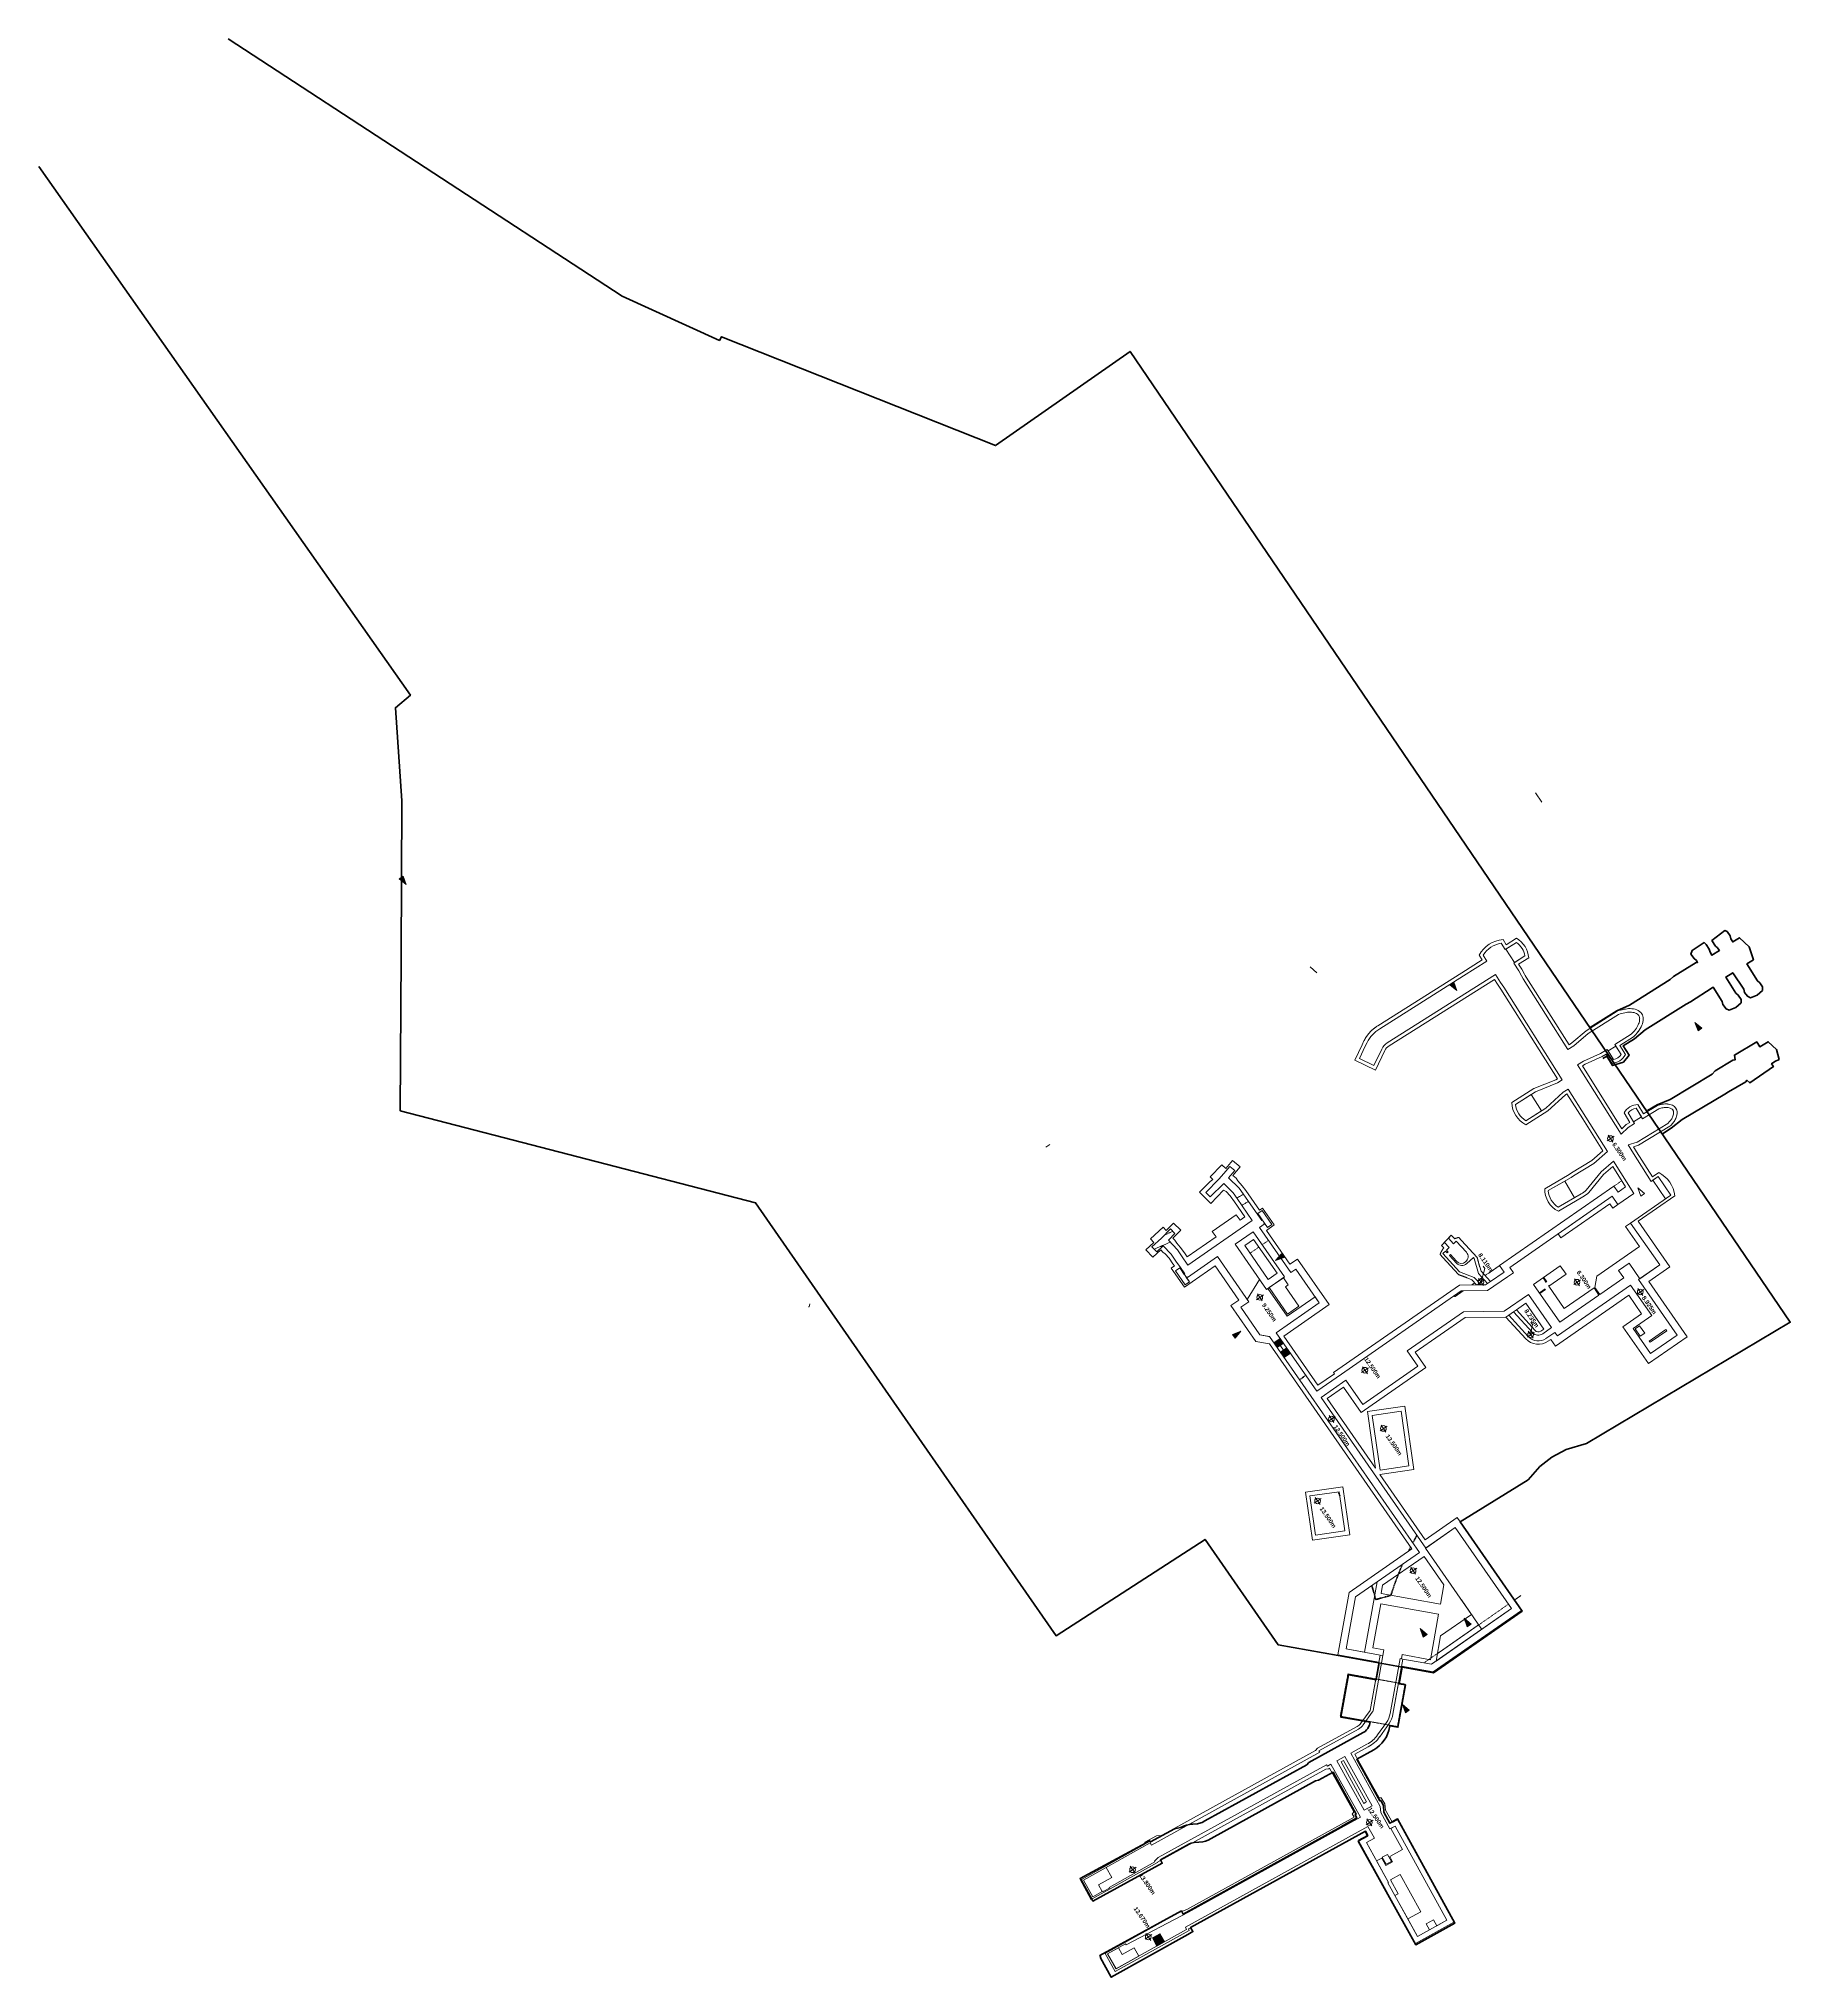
# Model space of a CAD drawing. Header units: metres. Extents: x 291473 to 292076, y 287877 to 288544.
import ezdxf

# ---------------------------------------------------------------- set-up
doc = ezdxf.new("R2010")
doc.units = ezdxf.units.M
doc.header["$MEASUREMENT"] = 0
doc.linetypes.add('Dash dense', pattern=[0.0032, 0.0016, -0.0016])
doc.linetypes.add('Dash Dot', pattern=[0.014, 0.006, -0.004, 0, -0.004])
doc.layers.add('IM-Zz_20_10_90-T-Text', color=138, linetype='Continuous', lineweight=13)
doc.layers.add('IM-Zz_80_45-M-Line', color=92, linetype='Continuous', lineweight=13)
doc.styles.add('Arial_B_1', font='arialbd.ttf', dxfattribs={"height": 1.5})

msp = doc.modelspace()

# ---------------------------------------------------------------- hatches: boundary and pattern name
at = {"layer": 'IM-Zz_20_10_90-T-Text', "linetype": 'Continuous'}
for points in [[(291599.38, 288253.25), (291597, 288255.26), (291598.33, 288256.17)], [(291961.03, 288216.73), (291958.66, 288218.74), (291959.98, 288219.66)], [(292044.08, 288202.87), (292043.03, 288205.79), (292045.4, 288203.79)], [(291898.67, 288123.79), (291900.68, 288126.16), (291901.59, 288124.84)], [(291884.7, 288097.09), (291883.79, 288098.41), (291886.71, 288099.46)], [(291964.63, 287997.76), (291963.58, 288000.68), (291965.96, 287998.68)], [(291949.51, 287994.19), (291948.45, 287997.11), (291950.83, 287995.11)], [(291943.34, 287968.12), (291942.29, 287971.04), (291944.66, 287969.04)]]:
    msp.add_hatch(color=250, dxfattribs=at).paths.add_polyline_path(points)
at = {"layer": 'IM-Zz_80_45-M-Line', "linetype": 'Continuous'}
msp.add_hatch(color=255, dxfattribs=at).paths.add_polyline_path([(291857.83, 287887.82), (291857.78, 287887.92), (291856.25, 287890.67), (291858.79, 287892.08), (291860.37, 287889.23)])

# ---------------------------------------------------------------- linework, layer by layer
at = {"lineweight": 53, "flags": 128}
for points in [[(291962.18, 288033.91), (291985.58, 288048.31), (291989.63, 288052.87), (291993.79, 288056.13), (291998.66, 288058.75), (292005.64, 288060.85), (292075.81, 288102.56), (291848.57, 288436.77), (291802.25, 288404.34), (291707.9, 288441.83), (291707.21, 288440.57), (291673.73, 288455.83), (291538.12, 288544.4)], [(291774, 288065.35), (291719.63, 288143.67), (291597.32, 288175.39), (291597.6, 288228.75), (291597.88, 288282.12), (291595.65, 288314.09), (291600.83, 288318.41), (291472.9, 288500.48)], [(292006.89, 288204.07), (292016.16, 288209.77), (292020.49, 288211.69), (292034.47, 288220.58), (292035.63, 288221.54), (292043.47, 288226.39), (292043.95, 288226.42), (292043.52, 288227.08), (292042.71, 288227.76), (292041.59, 288229.27), (292042.02, 288230.57), (292046.23, 288233.27), (292046.89, 288232.56), (292047.93, 288231.01), (292048.22, 288230.01), (292048.85, 288228.93), (292051.45, 288230.57), (292050.7, 288231.57), (292050.07, 288232.07), (292048.84, 288233.95), (292053.34, 288237.38), (292054.1, 288237.13), (292055.12, 288235.54), (292055.41, 288234.54), (292056.04, 288233.47), (292058.34, 288234.92), (292061.73, 288231.8), (292063.12, 288227.36), (292060.92, 288225.91), (292064.53, 288220.08), (292065.31, 288219.39), (292066.23, 288218.04), (292066.23, 288216.81), (292064.45, 288215.18), (292062.19, 288214.27), (292061.05, 288214.77), (292060.11, 288216.11), (292059.82, 288217.26), (292056.05, 288222.9), (292053.6, 288221.4), (292057.13, 288215.88), (292057.91, 288215.19), (292058.92, 288213.67), (292058.89, 288212.57), (292057.14, 288210.95), (292054.78, 288210.01), (292053.75, 288210.47), (292052.65, 288211.92), (292052.43, 288213), (292049.34, 288217.9), (292048.92, 288217.74), (292041.5, 288212.86), (292039.96, 288212.12), (292025.83, 288203.23), (292022.24, 288200.13), (292018.34, 288197.73), (292020.36, 288194.53), (292018.37, 288192.08), (292014.66, 288190.94), (292012.65, 288194.14), (292011.36, 288193.33)], [(292026.66, 288175.45), (292030, 288177.36), (292034.46, 288179.3), (292048.97, 288188), (292050.01, 288189.17), (292056.09, 288192.74), (292056.85, 288192.89), (292056.59, 288194.55), (292064.3, 288199.09), (292065.3, 288197.4), (292068.24, 288199.13), (292071.14, 288196.48), (292071.95, 288193.02), (292070.5, 288192.34), (292069.37, 288191.58), (292070.04, 288190.59), (292061.91, 288184.94), (292060.92, 288185.89), (292060.57, 288185.35), (292054.62, 288181.85), (292053.33, 288181.09), (292038.64, 288172.4), (292034.82, 288169.4), (292031.84, 288167.47)], [(291920.24, 287987.83), (291899.54, 287991.56), (291874.37, 288027.8), (291823.1, 287994.68), (291774, 288065.35)], [(291920.23, 287987.83), (291953.03, 287981.92), (291983.51, 288003.09), (291962.18, 288033.91)], [(291869.03, 287922.99), (291869.65, 287923.28), (291870.61, 287923.45), (291872.24, 287923.56), (291873.59, 287923.75), (291874.54, 287923.99), (291875.46, 287924.3), (291876.47, 287924.81), (291912.44, 287944.66), (291913.45, 287944.89), (291918.49, 287947.67), (291926.42, 287933.29), (291926.01, 287933.06), (291926.59, 287931.95), (291921.87, 287929.34), (291921.04, 287928.77), (291866.8, 287898.83), (291866.23, 287899.94), (291838.13, 287884.56), (291838.5, 287883.89), (291838.36, 287883.83), (291842.07, 287877.1), (291868.4, 287891.79), (291870.18, 287892.79), (291869.37, 287894.23), (291929.64, 287927.37), (291930.42, 287925.91), (291927.15, 287924.12), (291927.22, 287923.98), (291927.09, 287923.91), (291946.88, 287888.29), (291960.41, 287895.75), (291940.65, 287931.57), (291938.03, 287930.12), (291935.87, 287933.94), (291935.85, 287936.21), (291934.86, 287937.95), (291934.56, 287937.78), (291926.61, 287952.14), (291932.43, 287955.36), (291933.47, 287956.05), (291934.45, 287956.84), (291935.25, 287957.65), (291936.03, 287958.65), (291936.8, 287959.9), (291937.34, 287961.07), (291937.68, 287962.09), (291938.04, 287963.63), (291940.77, 287963.13), (291943.4, 287977.7), (291941.17, 287978.1), (291942.2, 287983.84)], [(291934.28, 287985.34), (291933.29, 287979.53), (291923.72, 287981.25), (291921.09, 287966.68), (291931.18, 287964.86), (291931.11, 287964.48), (291930.98, 287963.91), (291930.81, 287963.47), (291930.43, 287962.78), (291930, 287962.22), (291929.44, 287961.71), (291928.85, 287961.33), (291910.09, 287950.98), (291909.36, 287950.24), (291874.28, 287930.9)], [(291874.28, 287930.9), (291873.37, 287930.4), (291872.97, 287930.21), (291872.61, 287930.08), (291872.14, 287929.99), (291871.8, 287929.95), (291870.18, 287929.84), (291869.56, 287929.76), (291869, 287929.69), (291867.99, 287929.45), (291867.31, 287929.22), (291866.99, 287929.09), (291866.23, 287928.75), (291865.94, 287928.59), (291863.86, 287928.24), (291855.59, 287923.66), (291855.34, 287924.1), (291831.34, 287911.12), (291835.29, 287903.87), (291835.43, 287903.94), (291835.79, 287903.29), (291859.66, 287916.35), (291859.03, 287917.46), (291869.03, 287922.99)]]:
    msp.add_lwpolyline(points, dxfattribs=at)
at = {"layer": 'IM-Zz_20_10_90-T-Text', "color": 250}
for p, q in [((291990.36, 288281.62), (291988.16, 288284.79)), ((291598.33, 288256.17), (291597, 288255.26)), ((291597, 288255.26), (291599.38, 288253.25)), ((291599.38, 288253.25), (291598.33, 288256.17)), ((291910.54, 288224.91), (291912.91, 288222.91)), ((291959.98, 288219.66), (291958.66, 288218.74)), ((291958.66, 288218.74), (291961.03, 288216.73)), ((291961.03, 288216.73), (291959.98, 288219.66)), ((292043.03, 288205.79), (292044.08, 288202.87)), ((292045.4, 288203.79), (292043.03, 288205.79)), ((292044.08, 288202.87), (292045.4, 288203.79)), ((291819.61, 288162.85), (291820.93, 288163.77)), ((292023.31, 288148.85), (292024.37, 288145.93)), ((292025.69, 288146.85), (292023.31, 288148.85)), ((292024.37, 288145.93), (292025.69, 288146.85)), ((291900.68, 288126.16), (291898.67, 288123.79)), ((291898.67, 288123.79), (291901.59, 288124.84)), ((291901.59, 288124.84), (291900.68, 288126.16)), ((291886.71, 288099.46), (291883.79, 288098.41)), ((291883.79, 288098.41), (291884.7, 288097.09)), ((291884.7, 288097.09), (291886.71, 288099.46)), ((291963.58, 288000.68), (291964.63, 287997.76)), ((291965.96, 287998.68), (291963.58, 288000.68)), ((291948.45, 287997.11), (291949.51, 287994.19)), ((291950.83, 287995.11), (291948.45, 287997.11)), ((291949.51, 287994.19), (291950.83, 287995.11)), ((291964.63, 287997.76), (291965.96, 287998.68)), ((291942.29, 287971.04), (291943.34, 287968.12)), ((291944.66, 287969.04), (291942.29, 287971.04)), ((291943.34, 287968.12), (291944.66, 287969.04))]:
    msp.add_line(p, q, dxfattribs=at)
at = {"layer": 'IM-Zz_80_45-M-Line'}
for p, q in [((291976.95, 288234.3), (291978.07, 288232.53)), ((291978.07, 288232.53), (291976.95, 288234.3)), ((291978.07, 288232.53), (291981.57, 288234.74)), ((291981.57, 288234.74), (291978.07, 288232.53)), ((291962.73, 288222.85), (291969.75, 288227.28)), ((291969.75, 288227.28), (291962.73, 288222.85)), ((291963.37, 288221.84), (291971.4, 288226.91)), ((291969.75, 288227.28), (291968.68, 288228.97)), ((291968.68, 288228.97), (291969.75, 288227.28)), ((291971.4, 288226.91), (291970.09, 288228.99)), ((291976.34, 288233.02), (291977.69, 288230.87)), ((291977.69, 288230.87), (291981.57, 288233.32)), ((291981.57, 288233.32), (291977.95, 288231.03)), ((291977.95, 288231.03), (291980.89, 288226.38)), ((291984.51, 288228.67), (291980.63, 288226.22)), ((291980.89, 288226.38), (291984.51, 288228.67)), ((291985.79, 288228.05), (291982.29, 288225.84)), ((291982.29, 288225.84), (291985.79, 288228.05)), ((291933.85, 288204.63), (291962.73, 288222.85)), ((291962.73, 288222.85), (291933.85, 288204.63)), ((291934.49, 288203.62), (291963.37, 288221.84)), ((291974.34, 288222.25), (291937.11, 288198.77)), ((291973.96, 288220.6), (291937.75, 288197.75)), ((291937.75, 288197.75), (291973.96, 288220.6)), ((291975.03, 288218.9), (291973.96, 288220.6)), ((291973.96, 288220.6), (291975.03, 288218.9)), ((291976.03, 288219.57), (291974.34, 288222.25)), ((291980.63, 288226.22), (291982.34, 288223.51)), ((291982.29, 288225.84), (291983.37, 288224.12)), ((291983.37, 288224.12), (291982.29, 288225.84)), ((291982.34, 288223.51), (291983.28, 288221.82)), ((291983.28, 288221.82), (291983.93, 288220.77)), ((291983.37, 288224.12), (291984.32, 288222.4)), ((291984.32, 288222.4), (291983.37, 288224.12)), ((291983.93, 288220.77), (291999.28, 288196.44)), ((291984.32, 288222.4), (291984.33, 288222.4)), ((291984.33, 288222.4), (291984.32, 288222.4)), ((291984.33, 288222.4), (291984.33, 288222.39)), ((291984.33, 288222.39), (291984.33, 288222.4)), ((291984.33, 288222.39), (291984.33, 288222.39)), ((291984.33, 288222.39), (291984.35, 288222.35)), ((291984.35, 288222.35), (291984.33, 288222.39)), ((291984.33, 288222.39), (291984.33, 288222.39)), ((291984.35, 288222.35), (291984.44, 288222.22)), ((291984.44, 288222.22), (291984.35, 288222.35)), ((291984.44, 288222.22), (291984.61, 288221.95)), ((291984.61, 288221.95), (291984.44, 288222.22)), ((291984.61, 288221.95), (291984.95, 288221.41)), ((291984.95, 288221.41), (291984.61, 288221.95)), ((291984.95, 288221.41), (291999.66, 288198.09)), ((291999.66, 288198.09), (291984.95, 288221.41)), ((291976.19, 288217.27), (291975.03, 288218.9)), ((291975.03, 288218.9), (291976.19, 288217.27)), ((291977.19, 288217.94), (291976.03, 288219.57)), ((291995.67, 288186.4), (291976.19, 288217.27)), ((291976.19, 288217.27), (291995.67, 288186.4)), ((291997.32, 288186.02), (291977.19, 288217.94)), ((292005.52, 288202.91), (292016.22, 288209.66)), ((292016.22, 288209.66), (292005.52, 288202.91)), ((292006.24, 288201.94), (292016.73, 288208.56)), ((291929.37, 288199.96), (291929.44, 288200.09)), ((291929.44, 288200.09), (291929.37, 288199.96)), ((291929.44, 288200.09), (291929.51, 288200.21)), ((291929.51, 288200.21), (291929.44, 288200.09)), ((291929.51, 288200.21), (291929.58, 288200.34)), ((291929.58, 288200.34), (291929.51, 288200.21)), ((291929.58, 288200.34), (291929.66, 288200.47)), ((291929.66, 288200.47), (291929.58, 288200.34)), ((291929.66, 288200.47), (291929.73, 288200.59)), ((291929.73, 288200.59), (291929.66, 288200.47)), ((291929.73, 288200.59), (291929.81, 288200.71)), ((291929.81, 288200.71), (291929.73, 288200.59)), ((291929.81, 288200.71), (291929.89, 288200.84)), ((291929.89, 288200.84), (291929.81, 288200.71)), ((291929.89, 288200.84), (291929.97, 288200.96)), ((291929.97, 288200.96), (291929.89, 288200.84)), ((291929.97, 288200.96), (291930.05, 288201.08)), ((291930.05, 288201.08), (291929.97, 288200.96)), ((291930.05, 288201.08), (291930.13, 288201.2)), ((291930.13, 288201.2), (291930.05, 288201.08)), ((291930.13, 288201.2), (291930.22, 288201.32)), ((291930.22, 288201.32), (291930.13, 288201.2)), ((291930.22, 288201.32), (291930.3, 288201.44)), ((291930.3, 288201.44), (291930.22, 288201.32)), ((291930.3, 288201.44), (291930.39, 288201.56)), ((291930.39, 288201.56), (291930.3, 288201.44)), ((291930.39, 288201.56), (291930.48, 288201.67)), ((291930.48, 288201.67), (291930.39, 288201.56)), ((291930.48, 288201.67), (291930.57, 288201.79)), ((291930.57, 288201.79), (291930.48, 288201.67)), ((291930.57, 288201.79), (291930.67, 288201.9)), ((291930.67, 288201.9), (291930.57, 288201.79)), ((291930.67, 288201.9), (291930.76, 288202.01)), ((291930.76, 288202.01), (291930.67, 288201.9)), ((291930.76, 288202.01), (291930.85, 288202.13)), ((291930.85, 288202.13), (291930.76, 288202.01)), ((291930.85, 288202.13), (291930.95, 288202.24)), ((291930.95, 288202.24), (291930.85, 288202.13)), ((291930.95, 288202.24), (291931.05, 288202.35)), ((291931.05, 288202.35), (291930.95, 288202.24)), ((291931.05, 288202.35), (291931.15, 288202.46)), ((291931.15, 288202.46), (291931.05, 288202.35)), ((291931.15, 288202.46), (291931.25, 288202.56)), ((291931.25, 288202.56), (291931.15, 288202.46)), ((291931.25, 288202.56), (291931.35, 288202.67)), ((291931.35, 288202.67), (291931.25, 288202.56)), ((291931.35, 288202.67), (291931.45, 288202.77)), ((291931.45, 288202.77), (291931.35, 288202.67)), ((291931.45, 288202.77), (291931.56, 288202.88)), ((291931.56, 288202.88), (291931.45, 288202.77)), ((291931.56, 288202.88), (291931.66, 288202.98)), ((291931.66, 288202.98), (291931.56, 288202.88)), ((291931.66, 288202.98), (291931.77, 288203.08)), ((291931.77, 288203.08), (291931.66, 288202.98)), ((291931.77, 288203.08), (291931.88, 288203.18)), ((291931.88, 288203.18), (291931.77, 288203.08)), ((291931.88, 288203.18), (291931.99, 288203.28)), ((291931.99, 288203.28), (291931.88, 288203.18)), ((291931.99, 288203.28), (291932.1, 288203.37)), ((291932.1, 288203.37), (291931.99, 288203.28)), ((291932.1, 288203.37), (291932.21, 288203.47)), ((291932.21, 288203.47), (291932.1, 288203.37)), ((291932.21, 288203.47), (291932.32, 288203.56)), ((291932.32, 288203.56), (291932.21, 288203.47)), ((291932.32, 288203.56), (291932.43, 288203.65)), ((291932.43, 288203.65), (291932.32, 288203.56)), ((291932.43, 288203.65), (291932.55, 288203.74)), ((291932.55, 288203.74), (291932.43, 288203.65)), ((291932.55, 288203.74), (291932.66, 288203.83)), ((291932.66, 288203.83), (291932.55, 288203.74)), ((291932.66, 288203.83), (291932.78, 288203.92)), ((291932.78, 288203.92), (291932.66, 288203.83)), ((291932.78, 288203.92), (291932.9, 288204.01)), ((291932.9, 288204.01), (291932.78, 288203.92)), ((291932.9, 288204.01), (291933.02, 288204.09)), ((291933.02, 288204.09), (291932.9, 288204.01)), ((291933.02, 288204.09), (291933.14, 288204.17)), ((291933.14, 288204.17), (291933.02, 288204.09)), ((291933.14, 288204.17), (291933.26, 288204.25)), ((291933.26, 288204.25), (291933.14, 288204.17)), ((291933.26, 288204.25), (291933.38, 288204.33)), ((291933.38, 288204.33), (291933.26, 288204.25)), ((291933.38, 288204.33), (291933.5, 288204.41)), ((291933.5, 288204.41), (291933.38, 288204.33)), ((291933.5, 288204.41), (291933.53, 288204.43)), ((291933.53, 288204.43), (291933.5, 288204.41)), ((291933.53, 288204.43), (291933.53, 288204.44)), ((291933.53, 288204.44), (291933.53, 288204.44)), ((291933.53, 288204.44), (291933.54, 288204.44)), ((291933.54, 288204.44), (291933.53, 288204.44)), ((291933.53, 288204.44), (291933.53, 288204.44)), ((291933.53, 288204.44), (291933.53, 288204.43)), ((291933.53, 288204.43), (291933.53, 288204.43)), ((291933.53, 288204.43), (291933.53, 288204.43)), ((291933.54, 288204.44), (291933.57, 288204.46)), ((291933.57, 288204.46), (291933.54, 288204.44)), ((291933.57, 288204.46), (291933.62, 288204.49)), ((291933.62, 288204.49), (291933.57, 288204.46)), ((291933.62, 288204.49), (291933.85, 288204.63)), ((291933.85, 288204.63), (291933.62, 288204.49)), ((292000.67, 288198.73), (292005.52, 288202.91)), ((292005.52, 288202.91), (292000.67, 288198.73)), ((292001.38, 288197.76), (292006.24, 288201.94)), ((292021.07, 288201.71), (292015.47, 288198.18)), ((292021.83, 288200.78), (292017.13, 288197.81)), ((292017.13, 288197.81), (292021.83, 288200.78)), ((291925.88, 288192.81), (291928.45, 288198.09)), ((291928.45, 288198.09), (291925.88, 288192.81)), ((291927.49, 288193.37), (291929.53, 288197.56)), ((291928.45, 288198.09), (291929.09, 288199.4)), ((291929.09, 288199.4), (291928.45, 288198.09)), ((291929.09, 288199.4), (291929.13, 288199.48)), ((291929.13, 288199.48), (291929.09, 288199.4)), ((291929.13, 288199.48), (291929.15, 288199.53)), ((291929.15, 288199.53), (291929.13, 288199.48)), ((291929.15, 288199.53), (291929.16, 288199.55)), ((291929.16, 288199.55), (291929.15, 288199.53)), ((291929.16, 288199.56), (291929.17, 288199.57)), ((291929.17, 288199.57), (291929.16, 288199.56)), ((291929.16, 288199.55), (291929.16, 288199.56)), ((291929.16, 288199.56), (291929.16, 288199.55)), ((291929.16, 288199.55), (291929.16, 288199.55)), ((291929.16, 288199.55), (291929.16, 288199.55)), ((291929.16, 288199.55), (291929.16, 288199.55)), ((291929.16, 288199.55), (291929.16, 288199.55)), ((291929.17, 288199.57), (291929.24, 288199.7)), ((291929.24, 288199.7), (291929.17, 288199.57)), ((291929.24, 288199.7), (291929.3, 288199.83)), ((291929.3, 288199.83), (291929.24, 288199.7)), ((291929.3, 288199.83), (291929.37, 288199.96)), ((291929.37, 288199.96), (291929.3, 288199.83)), ((291929.53, 288197.56), (291930.17, 288198.88)), ((291935.19, 288196.61), (291932.45, 288190.99)), ((291936.27, 288196.1), (291933.01, 288189.39)), ((291933.01, 288189.39), (291936.27, 288196.1)), ((291999.28, 288196.44), (292001.38, 288197.76)), ((291999.66, 288198.09), (292000.67, 288198.73)), ((292000.67, 288198.73), (291999.66, 288198.09)), ((292010.56, 288195.09), (292004.7, 288192.5)), ((292011.13, 288194.03), (292005.26, 288191.44)), ((292005.26, 288191.44), (292011.13, 288194.03)), ((292012.78, 288196.49), (292010.56, 288195.09)), ((292012.41, 288194.83), (292011.13, 288194.03)), ((292011.13, 288194.03), (292012.41, 288194.83)), ((292014.38, 288191.71), (292012.41, 288194.83)), ((292012.41, 288194.83), (292014.38, 288191.71)), ((292014.97, 288193.01), (292012.78, 288196.49)), ((292015.8, 288197.66), (292013.11, 288195.96)), ((292013.11, 288195.96), (292014.97, 288193.01)), ((292015.47, 288198.18), (292017.66, 288194.71)), ((292017.66, 288194.71), (292015.8, 288197.66)), ((292017.13, 288197.81), (292019.1, 288194.69)), ((292019.1, 288194.69), (292017.13, 288197.81)), ((291933.01, 288189.39), (291925.88, 288192.81)), ((291925.88, 288192.81), (291933.01, 288189.39)), ((291932.45, 288190.99), (291927.49, 288193.37)), ((292004.7, 288192.5), (292002.6, 288191.18)), ((292002.6, 288191.18), (292017.66, 288167.31)), ((292005.26, 288191.44), (292004.26, 288190.8)), ((292004.26, 288190.8), (292005.26, 288191.44)), ((292004.26, 288190.8), (292017.88, 288169.21)), ((292017.88, 288169.21), (292004.26, 288190.8)), ((291979.98, 288178.21), (291987.57, 288182.99)), ((291987.57, 288182.99), (291979.98, 288178.21)), ((291981.23, 288177.58), (291988.12, 288181.92)), ((291986.6, 288180.97), (291981.23, 288177.58)), ((291990.16, 288175.33), (291986.6, 288180.97)), ((291987.57, 288182.99), (291995.1, 288186.04)), ((291995.1, 288186.04), (291987.57, 288182.99)), ((291988.12, 288181.92), (291995.65, 288184.97)), ((291997.67, 288181.78), (291991.67, 288176.29)), ((291998.4, 288180.82), (291992.4, 288175.33)), ((291992.4, 288175.33), (291998.4, 288180.82)), ((291995.1, 288186.04), (291995.67, 288186.4)), ((291995.67, 288186.4), (291995.1, 288186.04)), ((291995.65, 288184.97), (291997.32, 288186.02)), ((291999.34, 288182.83), (291997.67, 288181.78)), ((291998.96, 288181.18), (291998.4, 288180.82)), ((291998.4, 288180.82), (291998.96, 288181.18)), ((292004.39, 288172.57), (291998.96, 288181.18)), ((291998.96, 288181.18), (292004.39, 288172.57)), ((292005.4, 288173.21), (291999.34, 288182.83)), ((291991.67, 288176.29), (291984.79, 288171.94)), ((291984.79, 288171.94), (291990.16, 288175.33)), ((291992.4, 288175.33), (291984.82, 288170.54)), ((291984.82, 288170.54), (291992.4, 288175.33)), ((292020.58, 288171.39), (292018.61, 288174.64)), ((292018.61, 288174.64), (292020.58, 288171.39)), ((292020.03, 288174.61), (292021.86, 288171.6)), ((292022.23, 288170.98), (292020.03, 288174.61)), ((292024.57, 288173.24), (292022.76, 288176.24)), ((292022.76, 288176.24), (292024.94, 288172.63)), ((292023.39, 288177.51), (292025.35, 288174.28)), ((292025.35, 288174.28), (292023.39, 288177.51)), ((292024.94, 288172.63), (292030.6, 288176.06)), ((292025.35, 288174.28), (292030.1, 288177.16)), ((292030.1, 288177.16), (292025.35, 288174.28)), ((292033.44, 288176.51), (292033.44, 288176.51)), ((292011.35, 288161.53), (292004.39, 288172.57)), ((292004.39, 288172.57), (292011.35, 288161.53)), ((292012.92, 288161.3), (292005.4, 288173.21)), ((292017.66, 288167.31), (292020.03, 288169.65)), ((292017.88, 288169.21), (292019.29, 288170.61)), ((292019.29, 288170.61), (292017.88, 288169.21)), ((292019.29, 288170.61), (292020.58, 288171.39)), ((292020.58, 288171.39), (292019.29, 288170.61)), ((292020.03, 288169.65), (292022.23, 288170.98)), ((292021.86, 288171.6), (292024.57, 288173.24)), ((292033.66, 288171), (292023.09, 288164.6)), ((292034.41, 288170.05), (292023.59, 288163.5)), ((292023.59, 288163.5), (292034.41, 288170.05)), ((292007.5, 288158.21), (292011.35, 288161.53)), ((292011.35, 288161.53), (292007.5, 288158.21)), ((292008.21, 288157.23), (292012.92, 288161.3)), ((292023.09, 288164.6), (292019.99, 288163.6)), ((292019.99, 288163.6), (292021.86, 288160.65)), ((292023.59, 288163.5), (292021.84, 288162.94)), ((292021.84, 288162.94), (292023.59, 288163.5)), ((292021.84, 288162.94), (292022.87, 288161.29)), ((292022.87, 288161.29), (292021.84, 288162.94)), ((292021.86, 288160.65), (292027.91, 288151.05)), ((292022.87, 288161.29), (292028.36, 288152.59)), ((292028.36, 288152.59), (292022.87, 288161.29)), ((291876.15, 288152.59), (291880.2, 288156.75)), ((291880.2, 288156.75), (291876.15, 288152.59)), ((291879.14, 288151.86), (291880.83, 288153.72)), ((291880.2, 288156.75), (291881.49, 288155.49)), ((291881.49, 288155.49), (291880.2, 288156.75)), ((291880.83, 288153.72), (291882.93, 288156.19)), ((291881.49, 288155.49), (291883.84, 288158.28)), ((291883.84, 288158.28), (291881.49, 288155.49)), ((291884.61, 288154.77), (291882.49, 288152.27)), ((291882.93, 288156.19), (291884.61, 288154.77)), ((291883.84, 288158.28), (291886.51, 288156.02)), ((291886.51, 288156.02), (291883.84, 288158.28)), ((291886.51, 288156.02), (291883.99, 288153.06)), ((291883.99, 288153.06), (291886.51, 288156.02)), ((291991.33, 288148.55), (291999.71, 288153.46)), ((291999.71, 288153.46), (291991.33, 288148.55)), ((291999.71, 288153.46), (292000.52, 288154.04)), ((292000.52, 288154.04), (291999.71, 288153.46)), ((292000.52, 288154.04), (292007.5, 288158.21)), ((292007.5, 288158.21), (292000.52, 288154.04)), ((292001.17, 288153.03), (292008.21, 288157.23)), ((292010.7, 288154.33), (292005.6, 288148.03)), ((292011.57, 288153.49), (292006.46, 288147.19)), ((292006.46, 288147.19), (292011.57, 288153.49)), ((292014.99, 288158.02), (292010.7, 288154.33)), ((292014.71, 288156.2), (292011.57, 288153.49)), ((292011.57, 288153.49), (292014.71, 288156.2)), ((292019.15, 288149.18), (292014.71, 288156.2)), ((292014.71, 288156.2), (292019.15, 288149.18)), ((292021.98, 288146.93), (292014.99, 288158.02)), ((292028.36, 288152.59), (292030.55, 288154.1)), ((292030.55, 288154.1), (292028.36, 288152.59)), ((291872.43, 288147.38), (291876.13, 288151.07)), ((291876.13, 288151.07), (291872.43, 288147.38)), ((291876.31, 288143.49), (291872.43, 288147.38)), ((291872.43, 288147.38), (291876.31, 288143.49)), ((291874.66, 288147.25), (291879.14, 288151.86)), ((291876.18, 288145.73), (291874.66, 288147.25)), ((291876.13, 288151.07), (291877.01, 288151.76)), ((291877.01, 288151.76), (291876.13, 288151.07)), ((291877.01, 288151.76), (291876.15, 288152.59)), ((291876.15, 288152.59), (291877.01, 288151.76)), ((291880.83, 288150.36), (291876.18, 288145.73)), ((291880.78, 288148.08), (291876.31, 288143.49)), ((291876.31, 288143.49), (291880.78, 288148.08)), ((291881.6, 288147.55), (291880.78, 288148.08)), ((291880.78, 288148.08), (291881.6, 288147.55)), ((291884.08, 288147.11), (291880.83, 288150.36)), ((291883.01, 288146.14), (291881.6, 288147.55)), ((291881.6, 288147.55), (291883.01, 288146.14)), ((291882.49, 288152.27), (291886.1, 288148.76)), ((291883.99, 288153.06), (291885.06, 288152.15)), ((291885.06, 288152.15), (291883.99, 288153.06)), ((291885.45, 288145.14), (291884.08, 288147.11)), ((291885.06, 288152.15), (291885.69, 288151.25)), ((291885.69, 288151.25), (291885.06, 288152.15)), ((291885.69, 288151.25), (291887.21, 288149.58)), ((291887.21, 288149.58), (291885.69, 288151.25)), ((291886.1, 288148.76), (291893.87, 288137.57)), ((291887.21, 288149.58), (291888.41, 288147.93)), ((291888.41, 288147.93), (291887.21, 288149.58)), ((291888.41, 288147.93), (291893.15, 288141.11)), ((291893.15, 288141.11), (291888.41, 288147.93)), ((291975.76, 288122.09), (292015.11, 288149.42)), ((292015.11, 288149.42), (291975.76, 288122.09)), ((291992.54, 288147.87), (292000.37, 288152.45)), ((291998.18, 288151.17), (291992.54, 288147.87)), ((292003.84, 288146.76), (291995.97, 288142.16)), ((292001.55, 288145.42), (291998.18, 288151.17)), ((292000.37, 288152.45), (292001.17, 288153.03)), ((292015.11, 288149.42), (292016.53, 288147.36)), ((292016.53, 288147.36), (292015.11, 288149.42)), ((292016.45, 288143.09), (292021.98, 288146.93)), ((292016.53, 288147.36), (292019.15, 288149.18)), ((292019.15, 288149.18), (292016.53, 288147.36)), ((292027.91, 288151.05), (292030.3, 288152.71)), ((292030.3, 288152.71), (292028.5, 288151.46)), ((292028.5, 288151.46), (292032.91, 288145.1)), ((292034.71, 288146.35), (292030.3, 288152.71)), ((292030.3, 288152.71), (292034.71, 288146.35)), ((291884.49, 288144.01), (291883.01, 288146.14)), ((291883.01, 288146.14), (291884.49, 288144.01)), ((291888.12, 288138.84), (291884.49, 288144.01)), ((291884.49, 288144.01), (291888.12, 288138.84)), ((291890.65, 288137.65), (291885.45, 288145.14)), ((291894.04, 288141), (291892.57, 288139.97)), ((291892.57, 288139.97), (291894.04, 288141)), ((291893.15, 288141.11), (291894.2, 288141.84)), ((291894.2, 288141.84), (291893.15, 288141.11)), ((291897.38, 288136.2), (291894.04, 288141)), ((291894.04, 288141), (291897.38, 288136.2)), ((291894.2, 288141.84), (291898.21, 288136.05)), ((291898.21, 288136.05), (291894.2, 288141.84)), ((291979.24, 288121.47), (292014.48, 288145.94)), ((292014.48, 288145.94), (291995.88, 288133.02)), ((291995.97, 288142.16), (292001.55, 288145.42)), ((292004.45, 288145.73), (291995.99, 288140.77)), ((291995.99, 288140.77), (292004.45, 288145.73)), ((291996.87, 288131.6), (292013.74, 288143.32)), ((292013.74, 288143.32), (292014.73, 288141.89)), ((292016.45, 288143.09), (292014.48, 288145.94)), ((292014.48, 288145.94), (292016.45, 288143.09)), ((292014.73, 288141.89), (292016.45, 288143.09)), ((292034.71, 288146.35), (292020.87, 288136.73)), ((292036.11, 288146.1), (292023.5, 288137.33)), ((292023.5, 288137.33), (292036.11, 288146.1)), ((292032.91, 288145.1), (292034.71, 288146.35)), ((291855.65, 288131.33), (291859.95, 288135.25)), ((291859.95, 288135.25), (291855.65, 288131.33)), ((291859.36, 288131.53), (291862.43, 288134.68)), ((291859.95, 288135.25), (291860.97, 288134.12)), ((291860.97, 288134.12), (291859.95, 288135.25)), ((291860.97, 288134.12), (291863.48, 288136.7)), ((291863.48, 288136.7), (291860.97, 288134.12)), ((291862.43, 288134.68), (291864, 288133.15)), ((291866, 288134.26), (291863.34, 288131.53)), ((291863.34, 288131.53), (291866, 288134.26)), ((291863.48, 288136.7), (291866, 288134.26)), ((291866, 288134.26), (291863.48, 288136.7)), ((291868.5, 288122.26), (291890.65, 288137.65)), ((291876.87, 288133.8), (291885.13, 288139.53)), ((291885.13, 288139.53), (291876.87, 288133.8)), ((291878.18, 288131.93), (291876.87, 288133.8)), ((291876.87, 288133.8), (291878.18, 288131.93)), ((291890.95, 288133.71), (291884.73, 288129.4)), ((291885.13, 288139.53), (291886.43, 288137.66)), ((291886.43, 288137.66), (291885.13, 288139.53)), ((291886.43, 288137.66), (291888.12, 288138.84)), ((291888.12, 288138.84), (291886.43, 288137.66)), ((291901.74, 288118.17), (291890.95, 288133.71)), ((291892.57, 288139.97), (291895.9, 288135.18)), ((291894.73, 288136.34), (291893.08, 288135.2)), ((291893.08, 288135.2), (291903.88, 288119.65)), ((291893.87, 288137.57), (291894.12, 288137.74)), ((291894.83, 288136.71), (291894.58, 288136.54)), ((291894.58, 288136.54), (291894.73, 288136.34)), ((291895.9, 288135.18), (291894.83, 288136.71)), ((291898.21, 288136.05), (291895.5, 288134.17)), ((291895.5, 288134.17), (291898.21, 288136.05)), ((291895.5, 288134.17), (291903.6, 288122.51)), ((291903.6, 288122.51), (291895.5, 288134.17)), ((291895.9, 288135.18), (291897.38, 288136.2)), ((291897.38, 288136.2), (291895.9, 288135.18)), ((292020.87, 288136.73), (292019.14, 288135.54)), ((292019.14, 288135.54), (292023.94, 288128.62)), ((292030.89, 288122.31), (292020.87, 288136.73)), ((292020.87, 288136.73), (292030.89, 288122.31)), ((292023.5, 288137.33), (292034.37, 288121.68)), ((292034.37, 288121.68), (292023.5, 288137.33)), ((291853.99, 288127.54), (291856.79, 288130.08)), ((291856.79, 288130.08), (291853.99, 288127.54)), ((291856.36, 288124.95), (291853.99, 288127.54)), ((291853.99, 288127.54), (291856.36, 288124.95)), ((291856.79, 288130.08), (291855.65, 288131.33)), ((291855.65, 288131.33), (291856.79, 288130.08)), ((291856.07, 288128.54), (291859.36, 288131.53)), ((291857.74, 288126.76), (291856.07, 288128.54)), ((291859.15, 288127.49), (291856.36, 288124.95)), ((291856.36, 288124.95), (291859.15, 288127.49)), ((291860.01, 288128.89), (291857.74, 288126.76)), ((291859.82, 288126.75), (291859.15, 288127.49)), ((291859.15, 288127.49), (291859.82, 288126.75)), ((291860.65, 288126.15), (291859.82, 288126.75)), ((291859.82, 288126.75), (291860.65, 288126.15)), ((291862.7, 288126.02), (291860.01, 288128.89)), ((291864, 288133.15), (291861.77, 288130.86)), ((291861.77, 288130.86), (291864.87, 288127.46)), ((291863.34, 288131.53), (291863.97, 288130.83)), ((291863.97, 288130.83), (291863.34, 288131.53)), ((291863.97, 288130.83), (291864.65, 288129.85)), ((291864.65, 288129.85), (291863.97, 288130.83)), ((291864.65, 288129.85), (291865.85, 288128.43)), ((291865.85, 288128.43), (291864.65, 288129.85)), ((291864.87, 288127.46), (291866.28, 288125.42)), ((291865.85, 288128.43), (291867.31, 288126.44)), ((291867.31, 288126.44), (291865.85, 288128.43)), ((291868.27, 288125.05), (291878.18, 288131.93)), ((291878.18, 288131.93), (291868.27, 288125.05)), ((291884.73, 288129.4), (291895.53, 288113.85)), ((291891.07, 288131.09), (291888.05, 288129)), ((291888.05, 288129), (291891.07, 288131.09)), ((291888.05, 288129), (291896.16, 288117.33)), ((291896.16, 288117.33), (291888.05, 288129)), ((291891.07, 288131.09), (291899.17, 288119.42)), ((291899.17, 288119.42), (291891.07, 288131.09)), ((291955.59, 288126.64), (291955.63, 288126.71)), ((291955.63, 288126.71), (291955.59, 288126.64)), ((291955.63, 288126.71), (291955.66, 288126.78)), ((291955.66, 288126.78), (291955.63, 288126.71)), ((291955.66, 288126.78), (291955.69, 288126.85)), ((291955.69, 288126.85), (291955.66, 288126.78)), ((291955.69, 288126.85), (291955.73, 288126.91)), ((291955.73, 288126.91), (291955.69, 288126.85)), ((291955.73, 288126.91), (291955.76, 288126.98)), ((291955.76, 288126.98), (291955.73, 288126.91)), ((291955.76, 288126.98), (291955.8, 288127.04)), ((291955.8, 288127.04), (291955.76, 288126.98)), ((291955.79, 288129.04), (291959.1, 288132.58)), ((291956.76, 288130.08), (291955.79, 288129.04)), ((291956.55, 288128.21), (291955.79, 288129.04)), ((291955.79, 288129.04), (291956.55, 288128.21)), ((291955.8, 288127.04), (291955.83, 288127.11)), ((291955.83, 288127.11), (291955.8, 288127.04)), ((291955.83, 288127.11), (291955.87, 288127.18)), ((291955.87, 288127.18), (291955.83, 288127.11)), ((291955.87, 288127.18), (291955.91, 288127.24)), ((291955.91, 288127.24), (291955.87, 288127.18)), ((291955.91, 288127.24), (291955.95, 288127.31)), ((291955.95, 288127.31), (291955.91, 288127.24)), ((291955.95, 288127.31), (291955.98, 288127.37)), ((291955.98, 288127.37), (291955.95, 288127.31)), ((291955.98, 288127.37), (291956.02, 288127.44)), ((291956.02, 288127.44), (291955.98, 288127.37)), ((291956.02, 288127.44), (291956.06, 288127.5)), ((291956.06, 288127.5), (291956.02, 288127.44)), ((291956.06, 288127.5), (291956.1, 288127.56)), ((291956.1, 288127.56), (291956.06, 288127.5)), ((291956.1, 288127.56), (291956.14, 288127.63)), ((291956.14, 288127.63), (291956.1, 288127.56)), ((291956.14, 288127.63), (291956.18, 288127.69)), ((291956.18, 288127.69), (291956.14, 288127.63)), ((291956.18, 288127.69), (291956.22, 288127.75)), ((291956.22, 288127.75), (291956.18, 288127.69)), ((291956.21, 288126.24), (291957.13, 288127.07)), ((291956.22, 288127.75), (291956.26, 288127.81)), ((291956.26, 288127.81), (291956.22, 288127.75)), ((291956.26, 288127.81), (291956.31, 288127.88)), ((291956.31, 288127.88), (291956.26, 288127.81)), ((291956.31, 288127.88), (291956.35, 288127.94)), ((291956.35, 288127.94), (291956.31, 288127.88)), ((291956.35, 288127.94), (291956.39, 288128)), ((291956.39, 288128), (291956.35, 288127.94)), ((291956.39, 288128), (291956.43, 288128.06)), ((291956.43, 288128.06), (291956.39, 288128)), ((291956.43, 288128.06), (291956.48, 288128.12)), ((291956.48, 288128.12), (291956.43, 288128.06)), ((291956.48, 288128.12), (291956.52, 288128.18)), ((291956.52, 288128.18), (291956.48, 288128.12)), ((291956.52, 288128.18), (291956.55, 288128.21)), ((291956.55, 288128.21), (291956.52, 288128.18)), ((291958.42, 288128.26), (291956.76, 288130.08)), ((291957.13, 288127.07), (291957.7, 288126.44)), ((291957.46, 288127.38), (291958.42, 288128.26)), ((291958.03, 288126.75), (291957.46, 288127.38)), ((291957.7, 288126.44), (291958.03, 288126.75)), ((291959.1, 288132.58), (291958.13, 288131.54)), ((291958.13, 288131.54), (291959.9, 288129.61)), ((291959.1, 288132.58), (291960.32, 288131.24)), ((291960.32, 288131.24), (291959.1, 288132.58)), ((291959.9, 288129.61), (291960.86, 288130.48)), ((291960.32, 288131.24), (291960.54, 288131.36)), ((291960.54, 288131.36), (291960.32, 288131.24)), ((291960.54, 288131.36), (291960.75, 288131.46)), ((291960.75, 288131.46), (291960.54, 288131.36)), ((291960.75, 288131.46), (291960.8, 288131.48)), ((291960.8, 288131.48), (291960.75, 288131.46)), ((291960.8, 288131.48), (291960.86, 288131.5)), ((291960.86, 288131.5), (291960.8, 288131.48)), ((291960.86, 288131.5), (291960.92, 288131.52)), ((291960.92, 288131.52), (291960.86, 288131.5)), ((291960.86, 288130.48), (291964.36, 288126.64)), ((291960.92, 288131.52), (291960.98, 288131.55)), ((291960.98, 288131.55), (291960.92, 288131.52)), ((291960.98, 288131.55), (291961.03, 288131.57)), ((291961.03, 288131.57), (291960.98, 288131.55)), ((291961.03, 288131.57), (291961.09, 288131.59)), ((291961.09, 288131.59), (291961.03, 288131.57)), ((291961.09, 288131.59), (291961.15, 288131.61)), ((291961.15, 288131.61), (291961.09, 288131.59)), ((291961.15, 288131.61), (291961.21, 288131.63)), ((291961.21, 288131.63), (291961.15, 288131.61)), ((291961.21, 288131.63), (291961.26, 288131.65)), ((291961.26, 288131.65), (291961.21, 288131.63)), ((291961.26, 288131.65), (291961.32, 288131.67)), ((291961.32, 288131.67), (291961.26, 288131.65)), ((291961.32, 288131.67), (291961.38, 288131.69)), ((291961.38, 288131.69), (291961.32, 288131.67)), ((291961.38, 288131.69), (291961.44, 288131.71)), ((291961.44, 288131.71), (291961.38, 288131.69)), ((291961.44, 288131.71), (291961.5, 288131.72)), ((291961.5, 288131.72), (291961.44, 288131.71)), ((291961.5, 288131.72), (291961.56, 288131.74)), ((291961.56, 288131.74), (291961.5, 288131.72)), ((291961.56, 288131.74), (291961.61, 288131.76)), ((291961.61, 288131.76), (291961.56, 288131.74)), ((291961.61, 288131.76), (291961.67, 288131.78)), ((291961.67, 288131.78), (291961.61, 288131.76)), ((291961.67, 288131.78), (291961.73, 288131.79)), ((291961.73, 288131.79), (291961.67, 288131.78)), ((291961.73, 288131.79), (291962.66, 288130.77)), ((291962.66, 288130.77), (291961.73, 288131.79)), ((291962.66, 288130.77), (291968.06, 288124.87)), ((291968.06, 288124.87), (291962.66, 288130.77)), ((291995.88, 288133.02), (291996.87, 288131.6)), ((292023.94, 288128.62), (292009.21, 288118.39)), ((291862, 288124.6), (291860.65, 288126.15)), ((291860.65, 288126.15), (291862, 288124.6)), ((291863.34, 288122.67), (291862, 288124.6)), ((291862, 288124.6), (291863.34, 288122.67)), ((291864.36, 288123.63), (291862.7, 288126.02)), ((291862.76, 288121.22), (291863.83, 288121.97)), ((291863.83, 288121.97), (291862.76, 288121.22)), ((291867.35, 288114.62), (291862.76, 288121.22)), ((291862.76, 288121.22), (291867.35, 288114.62)), ((291863.83, 288121.97), (291863.34, 288122.67)), ((291863.34, 288122.67), (291863.83, 288121.97)), ((291865.65, 288121.28), (291864.17, 288120.25)), ((291864.17, 288120.25), (291865.65, 288121.28)), ((291864.17, 288120.25), (291867.5, 288115.46)), ((291867.5, 288115.46), (291864.17, 288120.25)), ((291865.9, 288121.46), (291864.36, 288123.63)), ((291868.98, 288116.48), (291865.65, 288121.28)), ((291865.65, 288121.28), (291867.19, 288119.06)), ((291867.44, 288119.24), (291865.9, 288121.46)), ((291866.28, 288125.42), (291868.5, 288122.26)), ((291867.31, 288126.44), (291868.27, 288125.05)), ((291868.27, 288125.05), (291867.31, 288126.44)), ((291877.89, 288121.94), (291867.35, 288114.62)), ((291867.35, 288114.62), (291877.89, 288121.94)), ((291878.68, 288125.19), (291868.29, 288117.98)), ((291886.03, 288110.23), (291877.89, 288121.94)), ((291877.89, 288121.94), (291886.03, 288110.23)), ((291889.48, 288109.65), (291878.68, 288125.19)), ((291903.6, 288122.51), (291906.24, 288124.34)), ((291906.24, 288124.34), (291903.6, 288122.51)), ((291903.88, 288119.65), (291905.61, 288120.86)), ((291905.61, 288120.86), (291913.66, 288109.28)), ((291906.24, 288124.34), (291917.14, 288108.65)), ((291917.14, 288108.65), (291906.24, 288124.34)), ((291955.27, 288125.89), (291955.29, 288125.96)), ((291955.29, 288125.96), (291955.27, 288125.89)), ((291956.2, 288124.87), (291955.27, 288125.89)), ((291955.27, 288125.89), (291956.2, 288124.87)), ((291955.29, 288125.96), (291955.32, 288126.03)), ((291955.32, 288126.03), (291955.29, 288125.96)), ((291955.32, 288126.03), (291955.35, 288126.1)), ((291955.35, 288126.1), (291955.32, 288126.03)), ((291955.35, 288126.1), (291955.38, 288126.17)), ((291955.38, 288126.17), (291955.35, 288126.1)), ((291955.38, 288126.17), (291955.41, 288126.24)), ((291955.41, 288126.24), (291955.38, 288126.17)), ((291955.41, 288126.24), (291955.44, 288126.3)), ((291955.44, 288126.3), (291955.41, 288126.24)), ((291955.44, 288126.3), (291955.47, 288126.37)), ((291955.47, 288126.37), (291955.44, 288126.3)), ((291955.47, 288126.37), (291955.5, 288126.44)), ((291955.5, 288126.44), (291955.47, 288126.37)), ((291955.5, 288126.44), (291955.53, 288126.51)), ((291955.53, 288126.51), (291955.5, 288126.44)), ((291955.53, 288126.51), (291955.56, 288126.58)), ((291955.56, 288126.58), (291955.53, 288126.51)), ((291955.56, 288126.58), (291955.59, 288126.64)), ((291955.59, 288126.64), (291955.56, 288126.58)), ((291961.59, 288118.96), (291956.2, 288124.87)), ((291956.2, 288124.87), (291961.59, 288118.96)), ((291962, 288119.9), (291956.21, 288126.24)), ((291958.84, 288125.86), (291958.51, 288125.56)), ((291958.51, 288125.56), (291960.91, 288122.94)), ((291960.96, 288123.55), (291958.84, 288125.86)), ((291964.44, 288122.78), (291966.75, 288124.89)), ((291966.75, 288124.89), (291967.07, 288124.54)), ((291967.07, 288124.54), (291968.52, 288119.35)), ((291968.06, 288124.87), (291968.08, 288124.79)), ((291968.08, 288124.79), (291968.06, 288124.87)), ((291968.08, 288124.79), (291968.1, 288124.71)), ((291968.1, 288124.71), (291968.08, 288124.79)), ((291968.1, 288124.71), (291968.12, 288124.63)), ((291968.12, 288124.63), (291968.1, 288124.71)), ((291968.12, 288124.63), (291968.14, 288124.55)), ((291968.14, 288124.55), (291968.12, 288124.63)), ((291968.14, 288124.55), (291968.16, 288124.47)), ((291968.16, 288124.47), (291968.14, 288124.55)), ((291968.16, 288124.47), (291968.18, 288124.39)), ((291968.18, 288124.39), (291968.16, 288124.47)), ((291968.18, 288124.39), (291968.2, 288124.31)), ((291968.2, 288124.31), (291968.18, 288124.39)), ((291968.2, 288124.31), (291968.22, 288124.23)), ((291968.22, 288124.23), (291968.2, 288124.31)), ((291968.22, 288124.23), (291968.24, 288124.15)), ((291968.24, 288124.15), (291968.22, 288124.23)), ((291968.24, 288124.15), (291968.26, 288124.07)), ((291968.26, 288124.07), (291968.24, 288124.15)), ((291968.26, 288124.07), (291968.28, 288123.99)), ((291968.28, 288123.99), (291968.26, 288124.07)), ((291968.28, 288123.99), (291968.3, 288123.91)), ((291968.3, 288123.91), (291968.28, 288123.99)), ((291968.3, 288123.91), (291968.32, 288123.83)), ((291968.32, 288123.83), (291968.3, 288123.91)), ((291968.32, 288123.83), (291968.34, 288123.75)), ((291968.34, 288123.75), (291968.32, 288123.83)), ((291968.34, 288123.75), (291968.36, 288123.67)), ((291968.36, 288123.67), (291968.34, 288123.75)), ((291968.36, 288123.67), (291968.38, 288123.59)), ((291968.38, 288123.59), (291968.36, 288123.67)), ((291968.38, 288123.59), (291968.4, 288123.51)), ((291968.4, 288123.51), (291968.38, 288123.59)), ((291968.4, 288123.51), (291968.43, 288123.43)), ((291968.43, 288123.43), (291968.4, 288123.51)), ((291968.43, 288123.43), (291968.45, 288123.35)), ((291968.45, 288123.35), (291968.43, 288123.43)), ((291968.45, 288123.35), (291968.47, 288123.27)), ((291968.47, 288123.27), (291968.45, 288123.35)), ((291968.47, 288123.27), (291968.49, 288123.19)), ((291968.49, 288123.19), (291968.47, 288123.27)), ((291968.49, 288123.19), (291968.51, 288123.11)), ((291968.51, 288123.11), (291968.49, 288123.19)), ((291968.51, 288123.11), (291968.53, 288123.04)), ((291968.53, 288123.04), (291968.51, 288123.11)), ((291968.53, 288123.04), (291968.55, 288122.96)), ((291968.55, 288122.96), (291968.53, 288123.04)), ((291968.55, 288122.96), (291968.58, 288122.88)), ((291968.58, 288122.88), (291968.55, 288122.96)), ((291968.58, 288122.88), (291968.6, 288122.8)), ((291968.6, 288122.8), (291968.58, 288122.88)), ((291968.6, 288122.8), (291968.62, 288122.72)), ((291968.62, 288122.72), (291968.6, 288122.8)), ((291968.62, 288122.72), (291968.64, 288122.64)), ((291968.64, 288122.64), (291968.62, 288122.72)), ((291968.64, 288122.64), (291968.66, 288122.56)), ((291968.66, 288122.56), (291968.64, 288122.64)), ((291968.66, 288122.56), (291968.69, 288122.48)), ((291968.69, 288122.48), (291968.66, 288122.56)), ((291968.69, 288122.48), (291968.71, 288122.4)), ((291968.71, 288122.4), (291968.69, 288122.48)), ((291968.71, 288122.4), (291968.73, 288122.32)), ((291968.73, 288122.32), (291968.71, 288122.4)), ((291968.73, 288122.32), (291968.75, 288122.24)), ((291968.75, 288122.24), (291968.73, 288122.32)), ((291968.75, 288122.24), (291968.78, 288122.16)), ((291968.78, 288122.16), (291968.75, 288122.24)), ((291968.78, 288122.16), (291968.8, 288122.08)), ((291968.8, 288122.08), (291968.78, 288122.16)), ((291968.8, 288122.08), (291968.82, 288122.01)), ((291968.82, 288122.01), (291968.8, 288122.08)), ((291968.82, 288122.01), (291968.85, 288121.93)), ((291968.85, 288121.93), (291968.82, 288122.01)), ((291968.85, 288121.93), (291968.87, 288121.85)), ((291968.87, 288121.85), (291968.85, 288121.93)), ((291968.87, 288121.85), (291968.89, 288121.77)), ((291968.89, 288121.77), (291968.87, 288121.85)), ((291968.89, 288121.77), (291968.92, 288121.69)), ((291968.92, 288121.69), (291968.89, 288121.77)), ((291968.92, 288121.69), (291969.39, 288120.12)), ((291969.39, 288120.12), (291968.92, 288121.69)), ((291969.39, 288120.12), (291972.61, 288116.59)), ((291972.61, 288116.59), (291969.39, 288120.12)), ((291969.44, 288116.43), (291970.7, 288121.07)), ((291970.7, 288121.07), (291970.13, 288121.89)), ((291977.32, 288119.85), (291975.76, 288122.09)), ((291975.76, 288122.09), (291977.32, 288119.85)), ((291980.51, 288119.64), (291979.24, 288121.47)), ((291996.64, 288121.95), (291987.47, 288115.58)), ((291998.64, 288119.08), (291996.64, 288121.95)), ((292016.74, 288120.37), (292020.35, 288122.88)), ((292018.5, 288117.84), (292016.74, 288120.37)), ((292020.35, 288122.88), (292024.05, 288117.56)), ((292030.89, 288122.31), (292023.64, 288117.27)), ((292024.05, 288117.56), (292030.89, 288122.31)), ((292034.37, 288121.68), (292027.12, 288116.64)), ((292027.12, 288116.64), (292034.37, 288121.68)), ((291867.19, 288119.06), (291867.44, 288119.24)), ((291867.5, 288115.46), (291868.98, 288116.48)), ((291868.98, 288116.48), (291867.5, 288115.46)), ((291868.15, 288118.18), (291867.91, 288118.02)), ((291867.91, 288118.02), (291868.98, 288116.48)), ((291868.29, 288117.98), (291868.15, 288118.18)), ((291893.15, 288117.28), (291888.92, 288110.45)), ((291895.53, 288113.85), (291893.15, 288117.28)), ((291895.53, 288113.85), (291901.74, 288118.17)), ((291896.03, 288114.21), (291895.53, 288113.85)), ((291902.65, 288104.68), (291896.03, 288114.21)), ((291896.16, 288117.33), (291899.17, 288119.42)), ((291899.17, 288119.42), (291896.16, 288117.33)), ((291901.33, 288117.88), (291896.45, 288114.49)), ((291896.45, 288114.49), (291902.78, 288105.37)), ((291903, 288115.48), (291901.33, 288117.88)), ((291902.02, 288114.8), (291903, 288115.48)), ((291906.68, 288108.08), (291902.02, 288114.8)), ((291918.59, 288085.25), (291961.94, 288115.36)), ((291961.94, 288115.36), (291918.59, 288085.25)), ((291921.38, 288084.75), (291962.58, 288113.36)), ((291961.68, 288118.93), (291961.59, 288118.96)), ((291961.59, 288118.96), (291961.68, 288118.93)), ((291961.77, 288118.9), (291961.68, 288118.93)), ((291961.68, 288118.93), (291961.77, 288118.9)), ((291961.86, 288118.87), (291961.77, 288118.9)), ((291961.77, 288118.9), (291961.86, 288118.87)), ((291961.96, 288118.84), (291961.86, 288118.87)), ((291961.86, 288118.87), (291961.96, 288118.84)), ((291961.94, 288115.36), (291967.82, 288115.42)), ((291967.82, 288115.42), (291961.94, 288115.36)), ((291962.05, 288118.8), (291961.96, 288118.84)), ((291961.96, 288118.84), (291962.05, 288118.8)), ((291967.04, 288118), (291962, 288119.9)), ((291962.14, 288118.77), (291962.05, 288118.8)), ((291962.05, 288118.8), (291962.14, 288118.77)), ((291962.23, 288118.74), (291962.14, 288118.77)), ((291962.14, 288118.77), (291962.23, 288118.74)), ((291962.32, 288118.71), (291962.23, 288118.74)), ((291962.23, 288118.74), (291962.32, 288118.71)), ((291962.41, 288118.67), (291962.32, 288118.71)), ((291962.32, 288118.71), (291962.41, 288118.67)), ((291962.5, 288118.64), (291962.41, 288118.67)), ((291962.41, 288118.67), (291962.5, 288118.64)), ((291962.59, 288118.61), (291962.5, 288118.64)), ((291962.5, 288118.64), (291962.59, 288118.61)), ((291962.58, 288113.36), (291971.61, 288113.46)), ((291962.68, 288118.58), (291962.59, 288118.61)), ((291962.59, 288118.61), (291962.68, 288118.58)), ((291962.77, 288118.54), (291962.68, 288118.58)), ((291962.68, 288118.58), (291962.77, 288118.54)), ((291962.86, 288118.51), (291962.77, 288118.54)), ((291962.77, 288118.54), (291962.86, 288118.51)), ((291962.95, 288118.48), (291962.86, 288118.51)), ((291962.86, 288118.51), (291962.95, 288118.48)), ((291963.04, 288118.44), (291962.95, 288118.48)), ((291962.95, 288118.48), (291963.04, 288118.44)), ((291963.14, 288118.41), (291963.04, 288118.44)), ((291963.04, 288118.44), (291963.14, 288118.41)), ((291963.23, 288118.38), (291963.14, 288118.41)), ((291963.14, 288118.41), (291963.23, 288118.38)), ((291963.32, 288118.34), (291963.23, 288118.38)), ((291963.23, 288118.38), (291963.32, 288118.34)), ((291963.41, 288118.31), (291963.32, 288118.34)), ((291963.32, 288118.34), (291963.41, 288118.31)), ((291963.5, 288118.28), (291963.41, 288118.31)), ((291963.41, 288118.31), (291963.5, 288118.28)), ((291963.59, 288118.24), (291963.5, 288118.28)), ((291963.5, 288118.28), (291963.59, 288118.24)), ((291963.68, 288118.21), (291963.59, 288118.24)), ((291963.59, 288118.24), (291963.68, 288118.21)), ((291963.77, 288118.18), (291963.68, 288118.21)), ((291963.68, 288118.21), (291963.77, 288118.18)), ((291963.86, 288118.14), (291963.77, 288118.18)), ((291963.77, 288118.18), (291963.86, 288118.14)), ((291963.95, 288118.11), (291963.86, 288118.14)), ((291963.86, 288118.14), (291963.95, 288118.11)), ((291964.04, 288118.07), (291963.95, 288118.11)), ((291963.95, 288118.11), (291964.04, 288118.07)), ((291964.13, 288118.04), (291964.04, 288118.07)), ((291964.04, 288118.07), (291964.13, 288118.04)), ((291964.22, 288118), (291964.13, 288118.04)), ((291964.13, 288118.04), (291964.22, 288118)), ((291964.31, 288117.97), (291964.22, 288118)), ((291964.22, 288118), (291964.31, 288117.97)), ((291964.4, 288117.93), (291964.31, 288117.97)), ((291964.31, 288117.97), (291964.4, 288117.93)), ((291964.49, 288117.9), (291964.4, 288117.93)), ((291964.4, 288117.93), (291964.49, 288117.9)), ((291964.58, 288117.86), (291964.49, 288117.9)), ((291964.49, 288117.9), (291964.58, 288117.86)), ((291966.17, 288117.22), (291964.58, 288117.86)), ((291964.58, 288117.86), (291966.17, 288117.22)), ((291967.82, 288115.42), (291966.17, 288117.22)), ((291966.17, 288117.22), (291967.82, 288115.42)), ((291969.38, 288115.43), (291967.04, 288118)), ((291967.82, 288115.42), (291969.38, 288115.43)), ((291968.52, 288119.35), (291971.65, 288115.92)), ((291970.97, 288115.45), (291969.38, 288115.43)), ((291971.65, 288115.92), (291970.97, 288115.45)), ((291971.61, 288113.46), (291978.46, 288118.21)), ((291971.65, 288115.92), (291972.61, 288116.59)), ((291972.61, 288116.59), (291977.32, 288119.85)), ((291977.32, 288119.85), (291972.61, 288116.59)), ((291978.46, 288118.21), (291980.51, 288119.64)), ((291987.47, 288115.58), (291996.51, 288102.57)), ((291991.45, 288114.09), (291989.46, 288112.71)), ((291991.62, 288113.85), (291989.63, 288112.46)), ((291991.81, 288116.29), (291990.73, 288117.85)), ((291992.06, 288116.46), (291990.97, 288118.02)), ((291992.72, 288114.98), (291992.55, 288115.22)), ((291992.72, 288114.98), (291998.64, 288119.08)), ((291998.05, 288107.29), (291992.72, 288114.98)), ((291992.8, 288115.39), (291992.97, 288115.15)), ((292020.85, 288115.33), (291995.65, 288097.84)), ((292008.27, 288114.39), (291998.05, 288107.29)), ((292009.98, 288111.93), (292008.27, 288114.39)), ((292009.21, 288118.39), (292008.52, 288114.56)), ((292008.52, 288114.56), (292010.23, 288112.1)), ((292010.23, 288112.1), (292018.5, 288117.84)), ((292028.12, 288104.86), (292020.85, 288115.33)), ((292023.64, 288117.27), (292036.9, 288098.18)), ((292027.12, 288116.64), (292040.38, 288097.56)), ((292040.38, 288097.56), (292027.12, 288116.64)), ((291883.24, 288108.31), (291886.03, 288110.23)), ((291886.03, 288110.23), (291883.24, 288108.31)), ((291891.83, 288095.94), (291883.24, 288108.31)), ((291883.24, 288108.31), (291891.83, 288095.94)), ((291889.48, 288109.65), (291886.7, 288107.72)), ((291886.7, 288107.72), (291889.48, 288109.65)), ((291886.7, 288107.72), (291893.29, 288098.22)), ((291893.29, 288098.22), (291886.7, 288107.72)), ((291888.92, 288110.45), (291889.48, 288109.65)), ((291913.66, 288109.28), (291898.83, 288098.98)), ((291917.14, 288108.65), (291901.49, 288097.78)), ((291901.49, 288097.78), (291917.14, 288108.65)), ((291912.23, 288111.33), (291902.65, 288104.68)), ((291902.78, 288105.37), (291906.68, 288108.08)), ((291913.66, 288109.28), (291912.23, 288111.33)), ((291985.7, 288112.16), (291977.3, 288106.33)), ((291981.53, 288106.83), (291980.56, 288106.16)), ((291984.79, 288109.09), (291981.53, 288106.83)), ((291981.53, 288106.83), (291984.79, 288109.09)), ((291981.53, 288106.83), (291987.97, 288099.77)), ((291987.97, 288099.77), (291981.53, 288106.83)), ((291990.94, 288100.24), (291984.79, 288109.09)), ((291984.79, 288109.09), (291990.94, 288100.24)), ((291993.65, 288100.71), (291985.7, 288112.16)), ((292020.22, 288111.85), (291995.03, 288094.36)), ((291995.03, 288094.36), (292020.22, 288111.85)), ((291996.51, 288102.57), (292009.98, 288111.93)), ((292024.64, 288105.49), (292020.22, 288111.85)), ((292020.22, 288111.85), (292024.64, 288105.49)), ((291963.29, 288106.19), (291943.94, 288092.75)), ((291963.92, 288104.19), (291946.73, 288092.25)), ((291946.73, 288092.25), (291963.92, 288104.19)), ((291977.3, 288106.33), (291963.29, 288106.19)), ((291977.94, 288104.34), (291963.92, 288104.19)), ((291963.92, 288104.19), (291977.94, 288104.34)), ((291984.76, 288096.87), (291977.94, 288104.34)), ((291977.94, 288104.34), (291984.76, 288096.87)), ((291978.9, 288105.01), (291977.95, 288104.34)), ((291978.9, 288105.01), (291980.56, 288106.16)), ((291985.64, 288097.64), (291978.9, 288105.01)), ((291980.56, 288106.16), (291987.11, 288098.99)), ((291986.45, 288098.27), (291987.09, 288101.81)), ((291987.09, 288101.81), (291986.52, 288102.63)), ((291989.94, 288099.55), (291990.94, 288100.24)), ((291990.94, 288100.24), (291989.94, 288099.55)), ((291990.6, 288098.59), (291993.65, 288100.71)), ((292018.23, 288101.04), (292024.64, 288105.49)), ((292024.64, 288105.49), (292018.23, 288101.04)), ((292027.07, 288088.32), (292018.23, 288101.04)), ((292018.23, 288101.04), (292027.07, 288088.32)), ((292021.71, 288100.41), (292028.12, 288104.86)), ((292027.7, 288091.8), (292021.71, 288100.41)), ((292022.43, 288100.3), (292023.97, 288101.37)), ((292024.18, 288097.78), (292022.43, 288100.3)), ((292023.97, 288101.37), (292025.72, 288098.85)), ((292027.28, 288096.07), (292033.03, 288100.07)), ((292033.03, 288100.07), (292033.32, 288099.66)), ((291896.54, 288095.1), (291891.83, 288095.94)), ((291891.83, 288095.94), (291896.54, 288095.1)), ((291893.29, 288098.22), (291896.82, 288097.58)), ((291896.61, 288097.62), (291893.29, 288098.22)), ((291945.55, 288024.53), (291896.54, 288095.1)), ((291896.54, 288095.1), (291945.55, 288024.53)), ((291948.21, 288023.33), (291896.61, 288097.62)), ((291900.2, 288097.01), (291898.07, 288095.53)), ((291900.34, 288096.81), (291898.21, 288095.32)), ((291900.49, 288096.6), (291898.35, 288095.12)), ((291900.63, 288096.39), (291898.49, 288094.91)), ((291900.77, 288096.19), (291898.64, 288094.71)), ((291900.91, 288095.98), (291898.78, 288094.5)), ((291898.83, 288098.98), (291912.84, 288078.82)), ((291901.06, 288095.78), (291898.92, 288094.3)), ((291901.2, 288095.57), (291899.06, 288094.09)), ((291899.13, 288096.27), (291902.7, 288091.14)), ((291901.34, 288095.37), (291899.21, 288093.89)), ((291902.48, 288093.73), (291900.35, 288092.24)), ((291902.63, 288093.52), (291900.49, 288092.04)), ((291902.77, 288093.31), (291900.63, 288091.83)), ((291901.49, 288097.78), (291913.21, 288080.91)), ((291913.21, 288080.91), (291901.49, 288097.78)), ((291994.79, 288099.07), (291991.74, 288096.95)), ((291993.41, 288096.69), (291992.43, 288096.01)), ((291992.43, 288096.01), (291993.41, 288096.69)), ((291995.03, 288094.36), (291993.41, 288096.69)), ((291993.41, 288096.69), (291995.03, 288094.36)), ((291995.65, 288097.84), (291994.79, 288099.07)), ((292025.72, 288098.85), (292024.18, 288097.78)), ((292040.38, 288097.56), (292027.07, 288088.32)), ((292027.07, 288088.32), (292040.38, 288097.56)), ((292027.57, 288095.66), (292027.28, 288096.07)), ((292033.32, 288099.66), (292027.57, 288095.66)), ((292036.9, 288098.18), (292027.7, 288091.8)), ((291902.91, 288093.11), (291900.78, 288091.63)), ((291903.05, 288092.9), (291900.92, 288091.42)), ((291903.2, 288092.7), (291901.06, 288091.22)), ((291903.34, 288092.49), (291901.2, 288091.01)), ((291903.48, 288092.29), (291901.35, 288090.81)), ((291903.62, 288092.08), (291901.49, 288090.6)), ((291903.77, 288091.88), (291901.63, 288090.39)), ((291902, 288091.26), (291902.7, 288091.14)), ((291902.82, 288091.83), (291902.7, 288091.14)), ((291950.41, 288086.95), (291928.15, 288071.49)), ((291928.15, 288071.49), (291950.41, 288086.95)), ((291947.62, 288087.45), (291928.65, 288074.28)), ((291943.94, 288092.75), (291947.62, 288087.45)), ((291946.73, 288092.25), (291950.41, 288086.95)), ((291950.41, 288086.95), (291946.73, 288092.25)), ((291912.84, 288078.82), (291921.38, 288084.75)), ((291913.21, 288080.91), (291918.88, 288084.84)), ((291918.88, 288084.84), (291913.21, 288080.91)), ((291922.86, 288082.61), (291914.32, 288076.68)), ((291922.07, 288080.24), (291916.41, 288076.31)), ((291916.41, 288076.31), (291922.07, 288080.24)), ((291918.88, 288084.84), (291918.59, 288085.25)), ((291918.59, 288085.25), (291918.88, 288084.84)), ((291928.15, 288071.49), (291922.07, 288080.24)), ((291922.07, 288080.24), (291928.15, 288071.49)), ((291928.65, 288074.28), (291922.86, 288082.61)), ((291914.32, 288076.68), (291950.34, 288024.81)), ((291916.41, 288076.31), (291933.05, 288052.34)), ((291933.05, 288052.34), (291916.41, 288076.31)), ((291930.24, 288071.8), (291943.11, 288073.66)), ((291943.11, 288073.66), (291930.24, 288071.8)), ((291943.11, 288073.66), (291946.26, 288051.85)), ((291946.26, 288051.85), (291943.11, 288073.66)), ((291933.05, 288052.34), (291930.24, 288071.8)), ((291930.24, 288071.8), (291933.05, 288052.34)), ((291941.84, 288071.95), (291931.94, 288070.52)), ((291931.94, 288070.52), (291941.84, 288071.95)), ((291931.94, 288070.52), (291934.66, 288051.68)), ((291934.66, 288051.68), (291931.94, 288070.52)), ((291944.56, 288053.1), (291941.84, 288071.95)), ((291941.84, 288071.95), (291944.56, 288053.1)), ((291946.26, 288051.85), (291934.57, 288050.16)), ((291934.57, 288050.16), (291946.26, 288051.85)), ((291934.57, 288050.16), (291950.15, 288027.72)), ((291950.15, 288027.72), (291934.57, 288050.16)), ((291934.66, 288051.68), (291944.56, 288053.1)), ((291944.56, 288053.1), (291934.66, 288051.68)), ((291908.97, 288044.06), (291921.84, 288045.91)), ((291921.84, 288045.91), (291908.97, 288044.06)), ((291911.35, 288027.59), (291908.97, 288044.06)), ((291908.97, 288044.06), (291911.35, 288027.59)), ((291920.57, 288044.22), (291910.46, 288042.76)), ((291910.46, 288042.76), (291920.57, 288044.22)), ((291910.46, 288042.76), (291912.41, 288029.26)), ((291912.41, 288029.26), (291910.46, 288042.76)), ((291922.52, 288030.72), (291920.57, 288044.22)), ((291920.57, 288044.22), (291922.52, 288030.72)), ((291921.84, 288045.91), (291924.22, 288029.44)), ((291924.22, 288029.44), (291921.84, 288045.91)), ((291950.15, 288027.72), (291961.12, 288035.34)), ((291961.12, 288035.34), (291950.15, 288027.72)), ((291961.12, 288035.34), (291983.34, 288003.35)), ((291983.34, 288003.35), (291961.12, 288035.34)), ((291924.22, 288029.44), (291911.35, 288027.59)), ((291911.35, 288027.59), (291924.22, 288029.44)), ((291912.41, 288029.26), (291922.52, 288030.72)), ((291922.52, 288030.72), (291912.41, 288029.26)), ((291960.49, 288031.86), (291950.25, 288024.75)), ((291950.34, 288024.81), (291960.49, 288031.86)), ((291979.86, 288003.98), (291960.49, 288031.86)), ((291960.49, 288031.86), (291979.86, 288003.98)), ((291923.93, 288009.51), (291945.55, 288024.53)), ((291945.55, 288024.53), (291923.93, 288009.51)), ((291926.21, 288008.05), (291948.21, 288023.33)), ((291949.76, 288021.97), (291935.49, 288012.07)), ((291956.59, 288012.14), (291949.76, 288021.97)), ((291950.25, 288024.75), (291966.08, 288001.96)), ((291933.67, 288013.24), (291926.21, 288008.05)), ((291929.28, 287988.97), (291933.67, 288013.24)), ((291920.07, 287988.09), (291923.93, 288009.51)), ((291923.93, 288009.51), (291920.07, 287988.09)), ((291926.21, 288008.05), (291922.97, 287990.11)), ((291922.97, 287990.11), (291926.21, 288008.05)), ((291935.49, 288012.07), (291934.97, 288009.18)), ((291934.97, 288009.18), (291955.39, 288005.5)), ((291955.39, 288005.5), (291956.59, 288012.14)), ((291962.6, 288006.97), (291969.62, 287996.86)), ((291934.84, 288005.65), (291932.11, 287990.49)), ((291954.77, 288002.06), (291934.84, 288005.65)), ((291951.95, 287986.41), (291954.77, 288002.06)), ((291979.86, 288003.98), (291952.28, 287984.82)), ((291983.34, 288003.35), (291952.86, 287982.18)), ((291952.86, 287982.18), (291983.34, 288003.35)), ((291953.9, 287985.95), (291979.86, 288003.98)), ((291966.08, 288001.96), (291955.46, 287994.58)), ((291955.46, 287994.58), (291953.9, 287985.95)), ((291934.17, 287985.55), (291920.07, 287988.09)), ((291920.07, 287988.09), (291934.17, 287985.55)), ((291922.97, 287990.11), (291929.28, 287988.97)), ((291934.61, 287988.01), (291922.97, 287990.11)), ((291934.61, 287988.01), (291931.18, 287968.97)), ((291932.11, 287990.49), (291935.95, 287989.8)), ((291932.19, 287968.97), (291935.59, 287987.83)), ((291935.59, 287987.83), (291934.61, 287988.01)), ((291935.95, 287989.8), (291935.59, 287987.83)), ((291941.5, 287986.77), (291938.08, 287967.83)), ((291939.07, 287967.63), (291942.48, 287986.59)), ((291942.48, 287986.59), (291941.5, 287986.77)), ((291941.99, 287986.68), (291942.26, 287988.15)), ((291942.26, 287988.15), (291951.95, 287986.41)), ((291952.28, 287984.82), (291942.48, 287986.59)), ((291931.18, 287968.97), (291934.17, 287985.55)), ((291942.04, 287984.13), (291939.07, 287967.63)), ((291952.86, 287982.18), (291942.04, 287984.13)), ((291942.04, 287984.13), (291952.86, 287982.18)), ((291931.18, 287968.97), (291928.03, 287964.57)), ((291928.03, 287964.57), (291931.18, 287968.97)), ((291928.84, 287963.99), (291931.92, 287968.29)), ((291926.71, 287963.4), (291913.11, 287955.9)), ((291913.11, 287955.9), (291926.71, 287963.4)), ((291913.6, 287955.02), (291927.19, 287962.52)), ((291936.8, 287964.8), (291933.72, 287960.5)), ((291934.54, 287959.91), (291937.79, 287964.46)), ((291937.79, 287964.46), (291934.54, 287959.91)), ((291855.9, 287922.56), (291913.86, 287954.54)), ((291912.4, 287955.12), (291859.41, 287925.89)), ((291859.41, 287925.89), (291912.4, 287955.12)), ((291913.11, 287955.9), (291912.4, 287955.12)), ((291912.4, 287955.12), (291913.11, 287955.9)), ((291913.86, 287954.54), (291913.6, 287955.02)), ((291930.11, 287957.28), (291924.57, 287954.2)), ((291924.57, 287954.2), (291934.64, 287935.91)), ((291925.99, 287953.86), (291930.58, 287956.39)), ((291930.58, 287956.39), (291925.99, 287953.86)), ((291934.3, 287938.8), (291925.99, 287953.86)), ((291925.99, 287953.86), (291934.3, 287938.8)), ((291857.96, 287916.71), (291915.94, 287948.7)), ((291915.94, 287948.7), (291857.96, 287916.71)), ((291916.23, 287950.25), (291858.27, 287918.28)), ((291915.94, 287948.7), (291916.98, 287948.89)), ((291916.98, 287948.89), (291915.94, 287948.7)), ((291916.5, 287949.77), (291916.23, 287950.25)), ((291917.69, 287950.43), (291916.5, 287949.77)), ((291916.98, 287948.89), (291917.25, 287949.04)), ((291917.25, 287949.04), (291916.98, 287948.89)), ((291917.25, 287949.04), (291925.56, 287933.98)), ((291925.56, 287933.98), (291917.25, 287949.04)), ((291927.83, 287932.15), (291917.69, 287950.43)), ((291922.54, 287953.1), (291919.74, 287951.56)), ((291919.74, 287951.56), (291929.1, 287934.59)), ((291921.19, 287951.21), (291922.06, 287951.69)), ((291922.06, 287951.69), (291921.19, 287951.21)), ((291929.05, 287936.95), (291921.19, 287951.21)), ((291921.19, 287951.21), (291929.05, 287936.95)), ((291922.06, 287951.69), (291929.93, 287937.43)), ((291929.93, 287937.43), (291922.06, 287951.69)), ((291931.9, 287936.13), (291922.54, 287953.1)), ((291925.07, 287933.4), (291925.73, 287932.21)), ((291925.73, 287932.21), (291925.07, 287933.4)), ((291929.1, 287934.59), (291931.9, 287936.13)), ((291934.64, 287935.91), (291934.93, 287933.75)), ((291934.93, 287933.75), (291938.02, 287928.15)), ((291936.22, 287936.78), (291935.05, 287938.9)), ((291935.05, 287938.9), (291936.22, 287936.78)), ((291936.5, 287934.62), (291936.22, 287936.78)), ((291936.22, 287936.78), (291936.5, 287934.62)), ((291938.88, 287930.31), (291936.5, 287934.62)), ((291936.5, 287934.62), (291938.88, 287930.31)), ((291930.44, 287929.02), (291867.59, 287894.35)), ((291925.73, 287932.21), (291868.12, 287900.43)), ((291868.12, 287900.43), (291925.73, 287932.21)), ((291868.63, 287899.5), (291927.83, 287932.15)), ((291868.65, 287893.72), (291929.38, 287927.22)), ((291929.38, 287927.22), (291868.65, 287893.72)), ((291929.38, 287927.22), (291930.29, 287925.57)), ((291930.29, 287925.57), (291929.38, 287927.22)), ((291932.66, 287925.01), (291930.44, 287929.02)), ((291938.02, 287928.15), (291939.77, 287929.12)), ((291939.77, 287929.12), (291938.33, 287928.33)), ((291938.33, 287928.33), (291942.35, 287921.05)), ((291940.62, 287931.27), (291938.88, 287930.31)), ((291938.88, 287930.31), (291940.62, 287931.27)), ((291939.77, 287929.12), (291957.62, 287896.76)), ((291957.62, 287896.76), (291939.77, 287929.12)), ((291960.05, 287896.05), (291940.62, 287931.27)), ((291940.62, 287931.27), (291960.05, 287896.05)), ((291853.9, 287923), (291831.87, 287910.75)), ((291831.87, 287910.75), (291853.9, 287923)), ((291832.54, 287910.56), (291855.5, 287923.31)), ((291857.71, 287925.82), (291853.6, 287923.54)), ((291853.6, 287923.54), (291857.71, 287925.82)), ((291853.6, 287923.54), (291853.9, 287923)), ((291853.9, 287923), (291853.6, 287923.54)), ((291855.5, 287923.31), (291855.9, 287922.56)), ((291859.41, 287925.89), (291857.71, 287925.82)), ((291857.71, 287925.82), (291859.41, 287925.89)), ((291930.29, 287925.57), (291927.35, 287923.95)), ((291927.35, 287923.95), (291930.29, 287925.57)), ((291927.35, 287923.95), (291946.79, 287888.73)), ((291946.79, 287888.73), (291927.35, 287923.95)), ((291929.9, 287923.45), (291932.66, 287925.01)), ((291937.5, 287909.68), (291929.9, 287923.45)), ((291942.35, 287921.05), (291937.94, 287918.61)), ((291840.36, 287914.91), (291832.54, 287910.56)), ((291835.55, 287904.11), (291858.05, 287916.55)), ((291858.05, 287916.55), (291835.55, 287904.11)), ((291842.31, 287911.4), (291840.36, 287914.91)), ((291857.13, 287916.77), (291841.39, 287908.03)), ((291858.27, 287918.28), (291856.96, 287917.08)), ((291856.96, 287917.08), (291857.13, 287916.77)), ((291858.05, 287916.55), (291857.96, 287916.71)), ((291857.96, 287916.71), (291858.05, 287916.55)), ((291935.18, 287918.13), (291933.39, 287917.14)), ((291933.39, 287917.14), (291937.5, 287909.68)), ((291936.6, 287915.56), (291935.18, 287918.13)), ((291937.18, 287919.37), (291935.39, 287918.38)), ((291935.39, 287918.38), (291936.71, 287915.97)), ((291938.92, 287916.84), (291936.6, 287915.56)), ((291936.71, 287915.97), (291938.51, 287916.96)), ((291938.51, 287916.96), (291937.18, 287919.37)), ((291937.94, 287918.61), (291938.92, 287916.84)), ((291831.87, 287910.75), (291835.55, 287904.11)), ((291835.55, 287904.11), (291831.87, 287910.75)), ((291835.73, 287904.82), (291832.54, 287910.56)), ((291832.54, 287910.56), (291835.73, 287904.82)), ((291839.23, 287906.75), (291835.73, 287904.82)), ((291835.73, 287904.82), (291838.97, 287906.61)), ((291837.72, 287908.86), (291842.31, 287911.4)), ((291838.97, 287906.61), (291837.72, 287908.86)), ((291839.33, 287906.57), (291839.23, 287906.75)), ((291841.53, 287907.79), (291839.33, 287906.57)), ((291841.39, 287908.03), (291841.53, 287907.79)), ((291937.33, 287909.59), (291937.5, 287909.68)), ((291937.5, 287909.68), (291937.33, 287909.59)), ((291947.49, 287891.17), (291937.33, 287909.59)), ((291937.33, 287909.59), (291939.75, 287905.21)), ((291938.16, 287910.63), (291941.51, 287912.48)), ((291941.51, 287912.48), (291938.16, 287910.63)), ((291940.82, 287905.8), (291938.16, 287910.63)), ((291938.16, 287910.63), (291940.82, 287905.8)), ((291941.51, 287912.48), (291948.62, 287899.6)), ((291948.62, 287899.6), (291941.51, 287912.48)), ((291868.12, 287900.43), (291865.51, 287899.39)), ((291865.51, 287899.39), (291868.12, 287900.43)), ((291940.82, 287905.8), (291939.74, 287905.21)), ((291939.74, 287905.21), (291944.18, 287897.15)), ((291939.75, 287905.21), (291940.82, 287905.8)), ((291865.51, 287899.39), (291840.03, 287885.3)), ((291840.03, 287885.3), (291865.51, 287899.39)), ((291843.48, 287879.11), (291868.92, 287893.23)), ((291868.92, 287893.23), (291843.48, 287879.11)), ((291868.03, 287893.51), (291843.72, 287879.96)), ((291847.23, 287888.25), (291868.63, 287899.5)), ((291867.59, 287894.35), (291868.03, 287893.51)), ((291868.92, 287893.23), (291868.65, 287893.72)), ((291868.65, 287893.72), (291868.92, 287893.23)), ((291944.18, 287897.15), (291948.62, 287899.6)), ((291948.62, 287899.6), (291944.19, 287897.15)), ((291944.19, 287897.15), (291947.49, 287891.17)), ((291946.79, 287888.73), (291960.05, 287896.05)), ((291960.05, 287896.05), (291946.79, 287888.73)), ((291957.62, 287896.76), (291947.49, 287891.17)), ((291947.49, 287891.17), (291951.65, 287893.46)), ((291950.54, 287895.48), (291953.01, 287896.84)), ((291951.65, 287893.46), (291950.54, 287895.48)), ((291953.01, 287896.84), (291954.12, 287894.82)), ((291954.12, 287894.82), (291957.62, 287896.76)), ((291840.83, 287885.19), (291847.02, 287888.63)), ((291844.55, 287887.26), (291840.83, 287885.19)), ((291845.87, 287884.88), (291844.55, 287887.26)), ((291849.97, 287887.18), (291845.87, 287884.88)), ((291847.02, 287888.63), (291847.23, 287888.25)), ((291851.56, 287884.33), (291849.97, 287887.18)), ((291858.79, 287892.08), (291856.25, 287890.67)), ((291856.25, 287890.67), (291857.83, 287887.82)), ((291857.83, 287887.82), (291860.37, 287889.23)), ((291860.37, 287889.23), (291858.79, 287892.08)), ((291840.03, 287885.3), (291843.48, 287879.11)), ((291843.48, 287879.11), (291840.03, 287885.3)), ((291843.72, 287879.96), (291840.83, 287885.19)), ((291840.83, 287885.19), (291843.75, 287879.95)), ((291843.75, 287879.95), (291851.56, 287884.33))]:
    msp.add_line(p, q, dxfattribs=at)
at = {"layer": 'IM-Zz_80_45-M-Line', "lineweight": 13}
for p, q in [((292013.12, 288166.98), (292014.8, 288164.57)), ((292015.19, 288166.63), (292012.84, 288164.99)), ((291970.62, 288117.25), (291968.27, 288115.62)), ((291968.55, 288117.6), (291970.23, 288115.19)), ((292003.65, 288117.17), (292001.29, 288115.53)), ((292001.58, 288117.52), (292003.25, 288115.11)), ((292025.42, 288113.82), (292023.06, 288112.18)), ((292023.35, 288114.17), (292025.03, 288111.76)), ((291894.48, 288111.98), (291892.13, 288110.34)), ((291892.41, 288112.33), (291894.09, 288109.92)), ((291987.68, 288099.12), (291985.33, 288097.49)), ((291985.61, 288099.47), (291987.29, 288097.06)), ((291930.63, 288086.9), (291928.28, 288085.26)), ((291928.56, 288087.25), (291930.24, 288084.84)), ((291919.12, 288070.08), (291916.77, 288068.44)), ((291917.05, 288070.43), (291918.73, 288068.02)), ((291937.03, 288066.85), (291934.68, 288065.21)), ((291934.96, 288067.2), (291936.64, 288064.79)), ((291914.35, 288041.88), (291911.99, 288040.24)), ((291912.28, 288042.23), (291913.96, 288039.81)), ((291947.24, 288017.9), (291944.88, 288016.27)), ((291945.17, 288018.25), (291946.85, 288015.84)), ((291932.19, 287931.22), (291929.83, 287929.58)), ((291930.12, 287931.57), (291931.79, 287929.16)), ((291850.67, 287914.94), (291848.31, 287913.3)), ((291848.6, 287915.29), (291850.28, 287912.88)), ((291856.07, 287891.79), (291853.72, 287890.16)), ((291854.01, 287892.14), (291855.68, 287889.73))]:
    msp.add_line(p, q, dxfattribs=at)
at = {"layer": 'IM-Zz_80_45-M-Line', "linetype": 'Dash dense'}
for p, q in [((292017.81, 288151.29), (292015.11, 288149.42)), ((291892.89, 288128.46), (291889.88, 288126.37)), ((291896.18, 288130.74), (291894.04, 288129.26)), ((291975.76, 288122.09), (291970.76, 288118.62)), ((291963.2, 288113.37), (291960.3, 288111.36)), ((291967.17, 288116.13), (291966.13, 288115.4)), ((291969.79, 288117.95), (291968.14, 288116.8)), ((291960.3, 288111.36), (291960.1, 288111.64)), ((291980.86, 288006.92), (291983.11, 288008.49)), ((291949.7, 287985.29), (291978.8, 288005.5)), ((291923.55, 287981.51), (291920.92, 287966.94)), ((291943.23, 287977.96), (291923.55, 287981.51)), ((291940.6, 287963.39), (291943.23, 287977.96)), ((291920.92, 287966.94), (291940.6, 287963.39))]:
    msp.add_line(p, q, dxfattribs=at)
at = {"layer": 'IM-Zz_80_45-M-Line', "linetype": 'Dash Dot', "lineweight": 30}
msp.add_line((291856.17, 288128.43), (291856.09, 288128.55), dxfattribs=at)
at = {"layer": 'IM-Zz_80_45-M-Line', "linetype": 'Dash dense', "lineweight": 70}
for p, q in [((291909.04, 288084.28), (291906.91, 288082.8)), ((291933.13, 288007.11), (291938.34, 288008.54))]:
    msp.add_line(p, q, dxfattribs=at)
at = {"layer": 'IM-Zz_80_45-M-Line', "lineweight": 13}
for centre in [(292013.94, 288165.8), (291969.37, 288116.42), (292002.4, 288116.34), (292024.17, 288112.99), (291893.23, 288111.15), (291986.43, 288098.29), (291929.38, 288086.07), (291917.87, 288069.25), (291935.78, 288066.02), (291913.1, 288041.05), (291945.99, 288017.07), (291930.94, 287930.39), (291849.42, 287914.11), (291854.82, 287890.96)]:
    msp.add_circle(centre, 0.978, dxfattribs=at)
at = {"layer": 'IM-Zz_80_45-M-Line'}
for centre, radius, start, end in [((291977.72, 288224.03), 10.3, 94.28672, 151.34161), ((291977.72, 288224.03), 10.3, 94.28672, 151.34161), ((291977.5, 288227.5), 8.3, 3.80619, 60.66089), ((291977.5, 288227.5), 8.3, 3.80619, 60.66089), ((291977.72, 288224.03), 9.1, 98.74353, 146.98696), ((291977.5, 288227.5), 7.1, 9.42847, 55.03193), ((291977.5, 288227.5), 7.1, 9.42847, 55.03193), ((292024.14, 288184.77), 26.12, 102.25917, 107.65549), ((292024.14, 288184.77), 26.12, 102.25917, 107.65549), ((292024.14, 288184.77), 24.92, 102.23972, 107.30637), ((292020.81, 288200.78), 9.77, 90.79894, 103.05051), ((292020.81, 288200.78), 9.77, 90.79894, 103.05051), ((292020.81, 288200.78), 8.57, 90.84203, 103.10475), ((292020.69, 288203.9), 6.64, 69.61848, 90.19377), ((292020.69, 288203.9), 6.64, 69.61848, 90.19377), ((292020.69, 288203.9), 5.44, 69.61848, 90.12819), ((292021.8, 288206.88), 2.27, 34.02242, 69.61848), ((292021.8, 288206.88), 3.47, 33.46906, 69.61848), ((292021.8, 288206.88), 3.47, 33.46906, 69.61848), ((292019.35, 288207.1), 4.63, 336.91222, 358.55057), ((292021.82, 288207.04), 2.17, 358.55057, 30.80752), ((292021.82, 288207.04), 3.37, 358.55057, 31.38271), ((292021.82, 288207.04), 3.37, 358.55057, 31.38271), ((292019.35, 288207.1), 5.83, 337.11149, 358.55057), ((292019.35, 288207.1), 5.83, 337.11149, 358.55057), ((291940.92, 288193.42), 12.06, 122.24415, 153.08574), ((292004.04, 288218.2), 23.7, 315.93319, 321.21027), ((292004.04, 288218.2), 24.9, 315.59769, 321.22419), ((292004.04, 288218.2), 24.9, 315.59769, 321.22419), ((292016.6, 288208), 7.53, 321.80259, 338.80991), ((292016.6, 288208), 8.73, 321.76086, 338.6821), ((292016.6, 288208), 8.73, 321.76086, 338.6821), ((291939.91, 288194.33), 5.25, 122.24415, 154.17834), ((291939.91, 288194.33), 4.05, 122.24415, 154.07531), ((291939.91, 288194.33), 4.05, 122.24415, 154.07531), ((292013.89, 288197.71), 6.02, 274.65207, 329.83622), ((292013.89, 288197.71), 6.02, 274.65207, 329.83622), ((292013.89, 288197.71), 4.82, 283.00145, 321.48684), ((292013.89, 288197.71), 4.82, 283.00145, 321.48684), ((291988.95, 288178.51), 8.98, 181.92577, 242.5625), ((291988.95, 288178.51), 8.98, 181.92577, 242.5625), ((291988.95, 288178.51), 7.78, 186.87752, 237.61076), ((291988.95, 288178.51), 7.78, 186.87752, 237.61076), ((292023.56, 288171.82), 5.7, 91.70782, 150.35374), ((292023.56, 288171.82), 5.7, 91.70782, 150.35374), ((292023.56, 288171.82), 4.5, 100.29158, 141.6961), ((292023.56, 288171.82), 4.5, 100.29158, 141.6961), ((292034.87, 288162.04), 15.85, 101.18409, 107.48539), ((292034.87, 288162.04), 15.85, 101.18409, 107.48539), ((292034.87, 288162.04), 14.65, 101.18409, 106.93133), ((292033.07, 288171.15), 6.57, 86.04675, 101.18409), ((292033.07, 288171.15), 6.57, 86.04675, 101.18409), ((292033.07, 288171.15), 5.37, 86.04675, 101.18409), ((292033.19, 288172.74), 3.77, 65.73575, 86.14264), ((292033.19, 288172.74), 4.97, 65.73575, 86.14264), ((292033.19, 288172.74), 4.97, 65.73575, 86.14264), ((292034.04, 288174.63), 1.7, 33.21616, 65.73575), ((292030.97, 288175.15), 4.77, 331.87103, 347.97788), ((292034.04, 288174.63), 2.9, 32.17772, 65.73575), ((292034.04, 288174.63), 2.9, 32.17772, 65.73575), ((292033.74, 288174.64), 1.95, 345.85648, 28.26127), ((292030.97, 288175.15), 5.97, 331.72398, 347.77805), ((292030.97, 288175.15), 5.97, 331.72398, 347.77805), ((292033.74, 288174.64), 3.15, 346.28572, 29.19135), ((292033.74, 288174.64), 3.15, 346.28572, 29.19135), ((292021.72, 288182.7), 16.72, 315.5967, 319.76056), ((292021.72, 288182.7), 17.92, 315.10431, 319.77067), ((292021.72, 288182.7), 17.92, 315.10431, 319.77067), ((292029.3, 288176.24), 6.75, 320.06973, 330.43096), ((292029.3, 288176.24), 7.95, 320.04585, 330.53794), ((292029.3, 288176.24), 7.95, 320.04585, 330.53794), ((292025.7, 288144.8), 10.5, 7.1099, 62.44885), ((292025.7, 288144.8), 10.5, 7.1099, 62.44885), ((291999.79, 288148.33), 8.46, 178.52705, 243.32684), ((291999.79, 288148.33), 8.46, 178.52705, 243.32684), ((291999.79, 288148.33), 7.26, 183.65848, 238.31452), ((291999.79, 288148.33), 7.26, 183.65848, 238.31452), ((291996.78, 288158.43), 13.64, 301.19197, 310.30305), ((291996.78, 288158.43), 14.84, 301.15816, 310.74488), ((291996.78, 288158.43), 14.84, 301.15816, 310.74488), ((291962.76, 288124.63), 2.51, 222.46913, 312.40765), ((291962.58, 288125.03), 2.2, 222.47101, 311.9864), ((291962.74, 288125.16), 2.2, 306.76878, 42.40765), ((291989.09, 288100.82), 5.86, 222.40765, 304.77937), ((291989.09, 288100.82), 5.86, 222.40765, 304.77937), ((291989.08, 288100.78), 4.67, 222.40766, 304.77937), ((291989.08, 288100.78), 2.67, 222.40765, 304.77937), ((291989.08, 288100.78), 1.5, 222.40765, 304.77937), ((291989.08, 288100.78), 1.5, 222.40765, 304.77937), ((291930.37, 287969.3), 1.85, 326.95106, 349.77937), ((291930.7, 287969.17), 7.5, 324.41773, 349.77934), ((291930.7, 287969.15), 8.5, 326.56711, 349.75403), ((291930.7, 287969.15), 8.5, 326.56711, 349.75403), ((291924.78, 287966.9), 4, 298.88327, 324.41773), ((291924.78, 287966.9), 4, 298.88327, 324.41773), ((291924.78, 287966.9), 5, 298.88327, 324.41773), ((291924.78, 287966.9), 11, 299.01412, 324.41773), ((291924.78, 287966.9), 12, 298.88268, 324.41839), ((291924.78, 287966.9), 12, 298.88268, 324.41839), ((291937.44, 287923.5), 15.84, 138.57362, 141.32527), ((291937.44, 287923.5), 15.84, 138.57362, 141.32527), ((291937.13, 287923.33), 15.84, 117.0738, 120.69275), ((291937.13, 287923.33), 15.84, 117.0738, 120.69275), ((291936.83, 287923.17), 15.84, 96.44127, 99.19293), ((291936.83, 287923.17), 15.84, 96.44127, 99.19293)]:
    msp.add_arc(centre, radius, start, end, dxfattribs=at)
at = {"layer": 'IM-Zz_80_45-M-Line', "linetype": 'Dash dense', "lineweight": 70}
for centre, radius, start, end in [((291677.05, 287938.69), 265.06, 23.144, 23.44956), ((292039.98, 287976.72), 106.5, 150.4837, 152.05123), ((292039.98, 287976.72), 106.5, 152.95746, 153.77716), ((292039.98, 287976.72), 106.5, 156.43875, 162.61626), ((291677.05, 287938.69), 265.06, 14.95888, 16.03998)]:
    msp.add_arc(centre, radius, start, end, dxfattribs=at)
at = {"layer": 'IM-Zz_80_45-M-Line'}
msp.add_ellipse((291739.28, 288111.57), major_axis=(1.32, 3.82), ratio=0.006035, start_param=3.141593, end_param=3.930845, dxfattribs=at)
at = {"layer": 'IM-Zz_80_45-M-Line', "linetype": 'Dash dense'}
for points, knots in [([(291887.58, 288146.63), (291887.51, 288146.59), (291887.28, 288146.45), (291886.9, 288146.24), (291886.28, 288145.88), (291885.75, 288145.58), (291885.37, 288145.37), (291885.31, 288145.33)], [0, 0, 0, 0, 0.00224676, 0.00705445, 0.01186214, 0.02147753, 0.02341477, 0.02341477, 0.02341477, 0.02341477]), ([(291863.24, 288133.89), (291863.22, 288133.88), (291863.12, 288133.83), (291862.94, 288133.75), (291862.69, 288133.63), (291862.45, 288133.52), (291862.13, 288133.37), (291861.57, 288133.11), (291860.94, 288132.82), (291860.48, 288132.6), (291860.34, 288132.54)], [0, 0, 0, 0, 0.00064126, 0.0030451, 0.00544895, 0.0078528, 0.01025664, 0.01506434, 0.02467972, 0.02879666, 0.02879666, 0.02879666, 0.02879666])]:
    msp.add_open_spline(points, degree=3, knots=knots, dxfattribs=at)
at = {"layer": 'IM-Zz_80_45-M-Line'}
for points, knots in [([(291889.3, 288144.15), (291889.22, 288144.11), (291888.99, 288143.98), (291888.61, 288143.76), (291887.99, 288143.41), (291887.47, 288143.11), (291887.1, 288142.9), (291887.03, 288142.86)], [0, 0, 0, 0, 0.0023828, 0.00709978, 0.01181676, 0.02125073, 0.02324896, 0.02324896, 0.02324896, 0.02324896]), ([(291862.39, 288130.18), (291862.19, 288130.09), (291861.67, 288129.85), (291860.99, 288129.54), (291860.35, 288129.24), (291859.95, 288129.06), (291859.63, 288128.92), (291859.38, 288128.81), (291859.14, 288128.7), (291858.82, 288128.56), (291858.42, 288128.38), (291857.93, 288128.16), (291857.45, 288127.95), (291857.09, 288127.79), (291856.9, 288127.7), (291856.86, 288127.69)], [0, 0, 0, 0, 0.00580707, 0.01524103, 0.01995801, 0.02467499, 0.02703348, 0.02939197, 0.03175046, 0.03410895, 0.03882593, 0.04354292, 0.0482599, 0.05297688, 0.05396054, 0.05396054, 0.05396054, 0.05396054])]:
    msp.add_open_spline(points, degree=3, knots=knots, dxfattribs=at)

# ---------------------------------------------------------------- texts
at = {"layer": 'IM-Zz_20_10_90-T-Text', "color": 7, "linetype": 'Continuous', "char_height": 1.5, "attachment_point": 1, "rotation": 304.77936, "style": 'Arial_B_1'}
for s, insert, width in [('\\fArial|b1|i0|c00|p39;6.300m', (292015.64, 288164.65), 8.7389), ('\\fArial|b1|i0|c00|p39;8.110m', (291969.54, 288126.56), 8.7389), ('\\fArial|b1|i0|c00|p39;6.300m', (292003.43, 288120.58), 8.7389), ('\\fArial|b1|i0|c00|p39;9.250m', (291895.09, 288109.32), 8.7389), ('\\fArial|b1|i0|c00|p39;8.235m', (291985.41, 288107.28), 8.7389), ('\\fArial|b1|i0|c00|p39;8.925m', (292025.87, 288111.84), 8.7389), ('\\fArial|b1|i0|c00|p39;12.500m', (291930.27, 288090.7), 10.1819), ('\\fArial|b1|i0|c00|p39;12.500m', (291919.74, 288067.42), 10.1819), ('\\fArial|b1|i0|c00|p39;13.500m', (291937.65, 288064.19), 10.1819), ('\\fArial|b1|i0|c00|p39;13.500m', (291914.96, 288039.22), 10.1819), ('\\fArial|b1|i0|c00|p39;12.500m', (291947.85, 288015.25), 10.1819), ('\\fArial|b1|i0|c00|p39;12.500m', (291931.49, 287935.8), 10.1819), ('\\fArial|b1|i0|c00|p39;13.800m', (291852.74, 287913.02), 10.1819), ('\\fArial|b1|i0|c00|p39;13.670m', (291850.91, 287901.55), 10.1819)]:
    msp.add_mtext(s, dxfattribs=dict(at, insert=insert, width=width))

doc.saveas('drawing.dxf')
